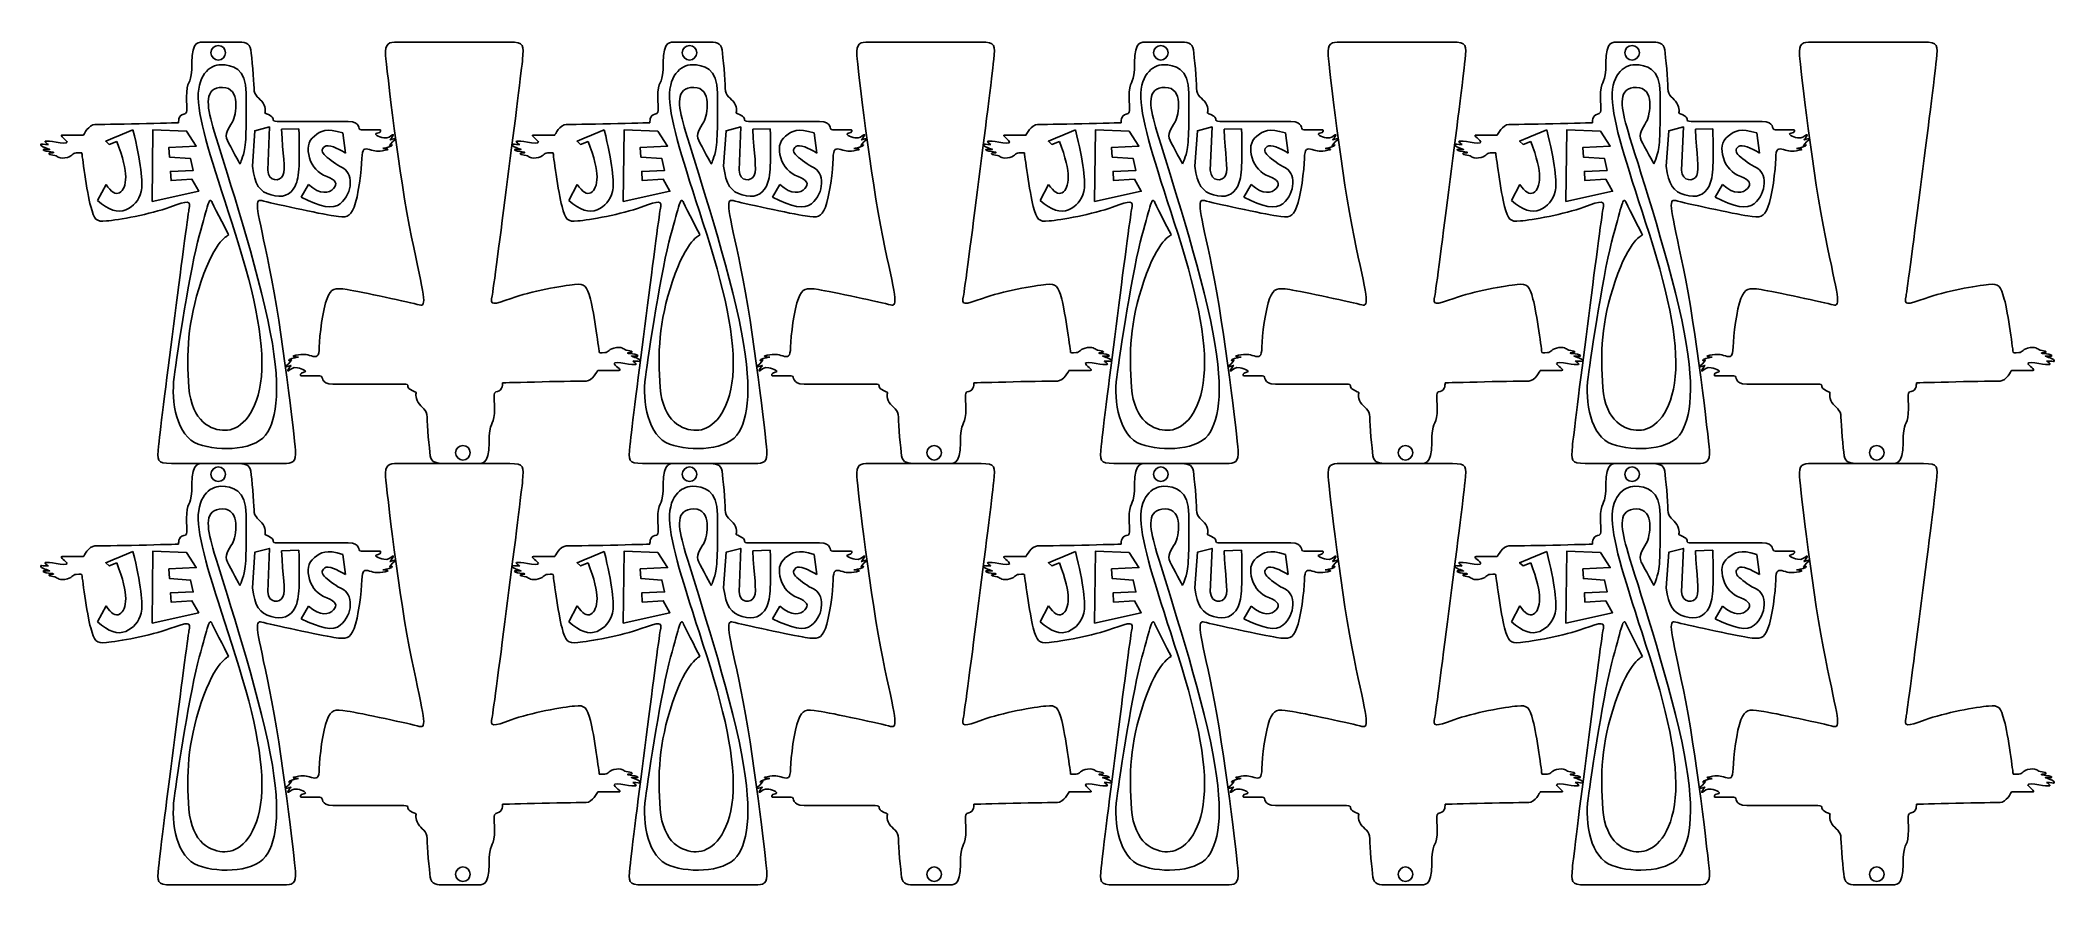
# Model space of a CAD drawing. Extents: x -1 to 3385, y 281 to 1704.
import ezdxf

# ---------------------------------------------------------------- set-up
doc = ezdxf.new("R2010")
doc.units = 0
doc.layers.add('H0108_Printing_Least_8', color=7, linetype='CONTINUOUS')

msp = doc.modelspace()

# ---------------------------------------------------------------- linework, layer by layer
at = {"layer": 'H0108_Printing_Least_8', "color": 1}
for points in [[(329.476492, 1700.610557), (275.836493, 1700.610557)], [(788.42318, 1700.664757), (599.629185, 1700.664757)], [(1121.685972, 1700.610557), (1068.045973, 1700.610557)], [(1580.63276, 1700.664757), (1391.838765, 1700.664757)], [(1913.921952, 1700.610557), (1860.281953, 1700.610557)], [(2372.868741, 1700.664757), (2184.074745, 1700.664757)], [(2706.131332, 1700.610557), (2652.492334, 1700.610557)], [(3165.078121, 1700.664757), (2976.284126, 1700.664757)], [(355.810491, 1491.949563), (359.871491, 1551.567561), (384.54649, 1557.882561), (381.61749, 1485.208563)], [(516.862487, 1567.274561), (397.47649, 1567.274561)], [(1148.019971, 1491.949563), (1152.080971, 1551.567561), (1176.755971, 1557.882561), (1173.826971, 1485.208563)], [(1309.072967, 1567.274561), (1189.68597, 1567.274561)], [(1940.255951, 1491.949563), (1944.316951, 1551.567561), (1968.991951, 1557.882561), (1966.062951, 1485.208563)], [(2101.307947, 1567.274561), (1981.92195, 1567.274561)], [(2732.465332, 1491.949563), (2736.526332, 1551.567561), (2761.201331, 1557.882561), (2758.272331, 1485.208563)], [(2893.517328, 1567.274561), (2774.131331, 1567.274561)], [(71.837498, 1544.323561), (36.359499, 1544.323561)], [(127.997497, 1533.707562), (115.213497, 1528.593562), (109.364497, 1533.792562), (125.322497, 1540.614561)], [(125.313497, 1540.637561), (126.728497, 1541.215561), (126.728497, 1541.215561), (155.157496, 1552.841561)], [(404.81549, 1554.063561), (434.191489, 1554.919561)], [(507.852487, 1547.843561), (512.503487, 1513.887562)], [(570.924486, 1553.194561), (538.825487, 1553.194561)], [(864.046978, 1544.323561), (828.568979, 1544.323561)], [(920.206977, 1533.707562), (907.422977, 1528.593562), (901.573977, 1533.792562), (917.531977, 1540.614561)], [(917.522977, 1540.637561), (918.937977, 1541.215561), (918.937977, 1541.215561), (947.366976, 1552.841561)], [(1197.02497, 1554.063561), (1226.400969, 1554.919561)], [(1300.061967, 1547.843561), (1304.712967, 1513.887562)], [(1363.133966, 1553.194561), (1331.034967, 1553.194561)], [(1656.282959, 1544.323561), (1620.804959, 1544.323561)], [(1712.442957, 1533.707562), (1699.658958, 1528.593562), (1693.809958, 1533.792562), (1709.767957, 1540.614561)], [(1709.758957, 1540.637561), (1711.173957, 1541.215561), (1711.173957, 1541.215561), (1739.602957, 1552.841561)], [(1989.26095, 1554.063561), (2018.63695, 1554.919561)], [(2092.297948, 1547.843561), (2096.948948, 1513.887562)], [(2155.369946, 1553.194561), (2123.270947, 1553.194561)], [(2448.492339, 1544.323561), (2413.01434, 1544.323561)], [(2504.652337, 1533.707562), (2491.868338, 1528.593562), (2486.019338, 1533.792562), (2501.977337, 1540.614561)], [(2501.968337, 1540.637561), (2503.383337, 1541.215561), (2531.812337, 1552.841561)], [(2781.47033, 1554.063561), (2810.84633, 1554.919561)], [(2884.507328, 1547.843561), (2889.158328, 1513.887562)], [(2947.579326, 1553.194561), (2915.480327, 1553.194561)], [(95.478498, 1434.417564), (109.842497, 1461.241563)], [(438.078489, 1439.791564), (450.130489, 1461.112563)], [(887.687978, 1434.417564), (902.051977, 1461.241563)], [(1230.287969, 1439.791564), (1242.339969, 1461.112563)], [(1679.923958, 1434.417564), (1694.287958, 1461.241563)], [(2022.523949, 1439.791564), (2034.575949, 1461.112563)], [(2472.133338, 1434.417564), (2486.497338, 1461.241563)], [(2814.73333, 1439.791564), (2826.785329, 1461.112563)], [(437.162189, 1139.723772), (469.261188, 1139.723772)], [(491.223188, 1125.643772), (610.610185, 1125.643772)], [(936.249177, 1148.594771), (971.727176, 1148.594771)], [(1229.370769, 1139.723772), (1261.470768, 1139.723772)], [(1283.432768, 1125.643772), (1402.819765, 1125.643772)], [(1728.458757, 1148.594771), (1763.936756, 1148.594771)], [(2021.606749, 1139.723772), (2053.706749, 1139.723772)], [(2075.668748, 1125.643772), (2195.055745, 1125.643772)], [(2520.694737, 1148.594771), (2556.172736, 1148.594771)], [(2813.81613, 1139.723772), (2845.916129, 1139.723772)], [(2867.878128, 1125.643772), (2987.265125, 1125.643772)], [(3312.904117, 1148.594771), (3348.382116, 1148.594771)], [(219.662495, 992.253575), (408.45749, 992.253575)], [(329.476492, 992.199175), (275.836493, 992.199175)], [(788.42318, 992.253275), (599.629185, 992.253275)], [(678.610183, 992.307775), (732.249182, 992.307775)], [(1011.872975, 992.253575), (1200.66697, 992.253575)], [(1121.685972, 992.199175), (1068.045973, 992.199175)], [(1580.63276, 992.253275), (1391.838765, 992.253275)], [(1470.819763, 992.307775), (1524.458762, 992.307775)], [(1804.108955, 992.253575), (1992.90295, 992.253575)], [(1913.921952, 992.199175), (1860.281953, 992.199175)], [(2372.868741, 992.253275), (2184.074745, 992.253275)], [(2263.055743, 992.307775), (2316.694742, 992.307775)], [(2596.318335, 992.253575), (2785.11233, 992.253575)], [(2706.131332, 992.199175), (2652.492334, 992.199175)], [(3165.078121, 992.253275), (2976.284126, 992.253275)], [(3055.265124, 992.307775), (3108.905122, 992.307775)], [(355.810491, 783.53818), (359.871491, 843.156179), (384.54649, 849.471179), (381.61749, 776.797181)], [(516.862487, 858.863179), (397.47649, 858.863179)], [(1148.019971, 783.53818), (1152.080971, 843.156179), (1176.755971, 849.471179), (1173.826971, 776.797181)], [(1309.072967, 858.863179), (1189.68597, 858.863179)], [(1940.255951, 783.53818), (1944.316951, 843.156179), (1968.991951, 849.471179), (1966.062951, 776.797181)], [(2101.307947, 858.863179), (1981.92195, 858.863179)], [(2732.465332, 783.53818), (2736.526332, 843.156179), (2761.201331, 849.471179), (2758.272331, 776.797181)], [(2893.517328, 858.863179), (2774.131331, 858.863179)], [(71.837498, 835.913179), (36.359499, 835.913179)], [(127.997497, 825.296179), (115.213497, 820.182179), (109.364497, 825.381179), (125.322497, 832.203179)], [(125.313497, 832.226179), (126.728497, 832.804179), (126.728497, 832.804179), (155.157496, 844.430179)], [(404.81549, 845.652179), (434.191489, 846.508179)], [(507.852487, 839.432179), (512.503487, 805.47618)], [(570.924486, 844.783179), (538.825487, 844.783179)], [(864.046978, 835.913179), (828.568979, 835.913179)], [(920.206977, 825.296179), (907.422977, 820.182179), (901.573977, 825.381179), (917.531977, 832.203179)], [(917.522977, 832.226179), (918.937977, 832.804179), (918.937977, 832.804179), (947.366976, 844.430179)], [(1197.02497, 845.652179), (1226.400969, 846.508179)], [(1300.061967, 839.432179), (1304.712967, 805.47618)], [(1363.133966, 844.783179), (1331.034967, 844.783179)], [(1656.282959, 835.913179), (1620.804959, 835.913179)], [(1712.442957, 825.296179), (1699.658958, 820.182179), (1693.809958, 825.381179), (1709.767957, 832.203179)], [(1709.758957, 832.226179), (1711.173957, 832.804179), (1711.173957, 832.804179), (1739.602957, 844.430179)], [(1989.26095, 845.652179), (2018.63695, 846.508179)], [(2092.297948, 839.432179), (2096.948948, 805.47618)], [(2155.369946, 844.783179), (2123.270947, 844.783179)], [(2448.492339, 835.913179), (2413.01434, 835.913179)], [(2504.652337, 825.296179), (2491.868338, 820.182179), (2486.019338, 825.381179), (2501.977337, 832.203179)], [(2501.968337, 832.226179), (2503.383337, 832.804179), (2531.812337, 844.430179)], [(2781.47033, 845.652179), (2810.84633, 846.508179)], [(2884.507328, 839.432179), (2889.158328, 805.47618)], [(2947.579326, 844.783179), (2915.480327, 844.783179)], [(95.478498, 726.006182), (109.842497, 752.830181)], [(438.078489, 731.380182), (450.130489, 752.701181)], [(887.687978, 726.006182), (902.051977, 752.830181)], [(1230.287969, 731.380182), (1242.339969, 752.701181)], [(1679.923958, 726.006182), (1694.287958, 752.830181)], [(2022.523949, 731.380182), (2034.575949, 752.701181)], [(2472.133338, 726.006182), (2486.497338, 752.830181)], [(2814.73333, 731.380182), (2826.785329, 752.701181)], [(437.162189, 431.312289), (469.261188, 431.312289)], [(491.223188, 417.23329), (610.610185, 417.23329)], [(936.249177, 440.183289), (971.727176, 440.183289)], [(1229.370769, 431.312289), (1261.470768, 431.312289)], [(1283.432768, 417.23329), (1402.819765, 417.23329)], [(1728.458757, 440.183289), (1763.936756, 440.183289)], [(2021.606749, 431.312289), (2053.706749, 431.312289)], [(2075.668748, 417.23329), (2195.055745, 417.23329)], [(2520.694737, 440.183289), (2556.172736, 440.183289)], [(2813.81613, 431.312289), (2845.916129, 431.312289)], [(2867.878128, 417.23329), (2987.265125, 417.23329)], [(3312.904117, 440.183289), (3348.382116, 440.183289)], [(219.662495, 283.842193), (408.45749, 283.842193)], [(678.610183, 283.896293), (732.249182, 283.896293)], [(1011.872975, 283.842193), (1200.66697, 283.842193)], [(1470.819763, 283.896293), (1524.458762, 283.896293)], [(1804.108955, 283.842193), (1992.90295, 283.842193)], [(2263.055743, 283.896293), (2316.694742, 283.896293)], [(2596.318335, 283.842193), (2785.11233, 283.842193)], [(3055.265124, 283.896293), (3108.905122, 283.896293)]]:
    msp.add_lwpolyline(points, dxfattribs=at)
for points in [[(298.428493, 1694.842558)], [(1090.637973, 1694.842558)], [(1882.873953, 1694.842558)], [(2675.083333, 1694.842558)], [(187.168495, 1432.525564), (188.681495, 1553.330561), (245.143494, 1550.926561), (261.627493, 1525.654562), (215.617495, 1523.558562), (216.635495, 1507.261562), (252.051494, 1504.829562), (256.454494, 1484.819563), (218.138495, 1483.203563), (219.108495, 1467.682563), (254.152494, 1469.872563), (265.557493, 1449.740564)], [(587.045485, 1535.896562)], [(979.377976, 1432.525564), (980.890975, 1553.330561), (1037.352974, 1550.926561), (1053.836974, 1525.654562), (1007.826975, 1523.558562), (1008.845975, 1507.261562), (1044.260974, 1504.829562), (1048.663974, 1484.819563), (1010.347975, 1483.203563), (1011.317975, 1467.682563), (1046.361974, 1469.872563), (1057.766974, 1449.740564)], [(1379.254966, 1535.896562)], [(1771.613956, 1432.525564), (1773.126956, 1553.330561), (1829.588954, 1550.926561), (1846.072954, 1525.654562), (1800.062955, 1523.558562), (1801.080955, 1507.261562), (1836.496954, 1504.829562), (1840.899954, 1484.819563), (1802.583955, 1483.203563), (1803.553955, 1467.682563), (1838.597954, 1469.872563), (1850.002954, 1449.740564)], [(2171.490946, 1535.896562)], [(2563.823336, 1432.525564), (2565.336336, 1553.330561), (2621.798334, 1550.926561), (2638.282334, 1525.654562), (2592.272335, 1523.558562), (2593.291335, 1507.261562), (2628.706334, 1504.829562), (2633.109334, 1484.819563), (2594.794335, 1483.203563), (2595.763335, 1467.682563), (2630.807334, 1469.872563), (2642.212334, 1449.740564)], [(2963.700326, 1535.896562)], [(427.770489, 1458.558564)], [(1219.98097, 1458.558564)], [(2012.21595, 1458.558564)], [(2804.42633, 1458.558564)], [(168.874496, 1449.273564)], [(503.347487, 1428.728564)], [(961.083976, 1449.273564)], [(1295.556968, 1428.728564)], [(1753.319956, 1449.273564)], [(2087.792948, 1428.728564)], [(2545.529336, 1449.273564)], [(2880.002328, 1428.728564)], [(376.780491, 1255.827569)], [(1168.989971, 1255.827569)], [(1961.225951, 1255.827569)], [(2753.435331, 1255.827569)], [(421.040189, 1157.021771)], [(1213.24977, 1157.021771)], [(2005.48575, 1157.021771)], [(2797.69613, 1157.021771)], [(298.428493, 986.431175)], [(709.658182, 998.075775)], [(1090.637973, 986.431175)], [(1501.867762, 998.075775)], [(1882.873953, 986.431175)], [(2294.103743, 998.075775)], [(2675.083333, 986.431175)], [(3086.313123, 998.075775)], [(187.168495, 724.114182), (188.681495, 844.919179), (245.143494, 842.515179), (261.627493, 817.24318), (215.617495, 815.14718), (216.635495, 798.85018), (252.051494, 796.41818), (256.454494, 776.408181), (218.138495, 774.792181), (219.108495, 759.271181), (254.152494, 761.461181), (265.557493, 741.329181)], [(587.045485, 827.485179)], [(979.377976, 724.114182), (980.890975, 844.919179), (1037.352974, 842.515179), (1053.836974, 817.24318), (1007.826975, 815.14718), (1008.845975, 798.85018), (1044.260974, 796.41818), (1048.663974, 776.408181), (1010.347975, 774.792181), (1011.317975, 759.271181), (1046.361974, 761.461181), (1057.766974, 741.329181)], [(1379.254966, 827.485179)], [(1771.613956, 724.114182), (1773.126956, 844.919179), (1829.588954, 842.515179), (1846.072954, 817.24318), (1800.062955, 815.14718), (1801.080955, 798.85018), (1836.496954, 796.41818), (1840.899954, 776.408181), (1802.583955, 774.792181), (1803.553955, 759.271181), (1838.597954, 761.461181), (1850.002954, 741.329181)], [(2171.490946, 827.485179)], [(2563.823336, 724.114182), (2565.336336, 844.919179), (2621.798334, 842.515179), (2638.282334, 817.24318), (2592.272335, 815.14718), (2593.291335, 798.85018), (2628.706334, 796.41818), (2633.109334, 776.408181), (2594.794335, 774.792181), (2595.763335, 759.271181), (2630.807334, 761.461181), (2642.212334, 741.329181)], [(2963.700326, 827.485179)], [(427.770489, 750.147181)], [(1219.98097, 750.147181)], [(2012.21595, 750.147181)], [(2804.42633, 750.147181)], [(168.874496, 740.862181)], [(503.347487, 720.317182)], [(961.083976, 740.862181)], [(1295.556968, 720.317182)], [(1753.319956, 740.862181)], [(2087.792948, 720.317182)], [(2545.529336, 740.862181)], [(2880.002328, 720.317182)], [(376.780491, 547.417186)], [(1168.989971, 547.417186)], [(1961.225951, 547.417186)], [(2753.435331, 547.417186)], [(421.040189, 448.610289)], [(1213.24977, 448.610289)], [(2005.48575, 448.610289)], [(2797.69613, 448.610289)], [(709.658182, 289.664293)], [(1501.867762, 289.664293)], [(2294.103743, 289.664293)], [(3086.313123, 289.664293)]]:
    msp.add_lwpolyline(points, close=True, dxfattribs=at)
for points in [[(275.836493, 1700.610557), (266.122493, 1700.610557), (254.296494, 1703.567557), (254.296494, 1665.973558)], [(286.208493, 1682.622558), (286.208493, 1689.371558), (291.679493, 1694.842558), (298.428493, 1694.842558)], [(298.428493, 1694.842558), (305.177492, 1694.842558), (310.647492, 1689.371558), (310.647492, 1682.622558)], [(353.128491, 1687.515558), (351.439491, 1699.765558), (341.724491, 1700.610557), (329.476492, 1700.610557)], [(599.629185, 1700.664757), (585.691185, 1700.664757), (578.089186, 1698.975758), (579.778186, 1678.277758)], [(809.96318, 1671.519758), (812.07518, 1695.173758), (813.34318, 1700.664757), (788.42318, 1700.664757)], [(1068.045973, 1700.610557), (1058.331974, 1700.610557), (1046.505974, 1703.567557), (1046.505974, 1665.973558)], [(1078.417973, 1682.622558), (1078.417973, 1689.371558), (1083.888973, 1694.842558), (1090.637973, 1694.842558)], [(1090.637973, 1694.842558), (1097.386973, 1694.842558), (1102.857972, 1689.371558), (1102.857972, 1682.622558)], [(1145.337971, 1687.515558), (1143.648971, 1699.765558), (1133.933972, 1700.610557), (1121.685972, 1700.610557)], [(1391.838765, 1700.664757), (1377.900766, 1700.664757), (1370.298766, 1698.975758), (1371.987766, 1678.277758)], [(1602.17276, 1671.519758), (1604.28476, 1695.173758), (1605.55176, 1700.664757), (1580.63276, 1700.664757)], [(1860.281953, 1700.610557), (1850.567954, 1700.610557), (1838.741954, 1703.567557), (1838.741954, 1665.973558)], [(1870.653953, 1682.622558), (1870.653953, 1689.371558), (1876.124953, 1694.842558), (1882.873953, 1694.842558)], [(1882.873953, 1694.842558), (1889.621953, 1694.842558), (1895.092953, 1689.371558), (1895.092953, 1682.622558)], [(1937.573952, 1687.515558), (1935.884952, 1699.765558), (1926.169952, 1700.610557), (1913.921952, 1700.610557)], [(2184.074745, 1700.664757), (2170.136746, 1700.664757), (2162.533746, 1698.975758), (2164.223746, 1678.277758)], [(2394.40874, 1671.519758), (2396.52074, 1695.173758), (2397.78774, 1700.664757), (2372.868741, 1700.664757)], [(2652.492334, 1700.610557), (2642.777334, 1700.610557), (2630.951334, 1703.567557), (2630.951334, 1665.973558)], [(2662.863333, 1682.622558), (2662.863333, 1689.371558), (2668.334333, 1694.842558), (2675.083333, 1694.842558)], [(2675.083333, 1694.842558), (2681.832333, 1694.842558), (2687.303333, 1689.371558), (2687.303333, 1682.622558)], [(2729.783332, 1687.515558), (2728.094332, 1699.765558), (2718.379332, 1700.610557), (2706.131332, 1700.610557)], [(2976.284126, 1700.664757), (2962.346126, 1700.664757), (2954.744126, 1698.975758), (2956.433126, 1678.277758)], [(3186.61812, 1671.519758), (3188.73012, 1695.173758), (3189.99812, 1700.664757), (3165.078121, 1700.664757)], [(254.296494, 1665.973558), (254.296494, 1628.380559), (247.116494, 1638.940559), (245.426494, 1616.55356)], [(265.277493, 1598.81256), (261.054493, 1644.431559), (284.360493, 1662.379558), (302.944492, 1662.379558)], [(298.428493, 1670.401558), (291.679493, 1670.401558), (286.208493, 1675.873558), (286.208493, 1682.622558)], [(310.647492, 1682.622558), (310.647492, 1675.873558), (305.177492, 1670.401558), (298.428493, 1670.401558)], [(302.944492, 1662.379558), (321.528492, 1662.379558), (345.525491, 1656.681559), (345.525491, 1614.44156)], [(358.619491, 1622.889559), (358.619491, 1636.406559), (354.817491, 1675.266558), (353.128491, 1687.515558)], [(579.778186, 1678.277758), (581.467185, 1657.580759), (602.585185, 1472.993763), (623.281184, 1372.886766)], [(758.858181, 1274.045768), (762.237181, 1290.096768), (807.85218, 1647.865759), (809.96318, 1671.519758)], [(1046.505974, 1665.973558), (1046.505974, 1628.380559), (1039.325974, 1638.940559), (1037.635974, 1616.55356)], [(1057.486974, 1598.81256), (1053.263974, 1644.431559), (1076.569973, 1662.379558), (1095.153973, 1662.379558)], [(1090.637973, 1670.401558), (1083.888973, 1670.401558), (1078.417973, 1675.873558), (1078.417973, 1682.622558)], [(1102.857972, 1682.622558), (1102.857972, 1675.873558), (1097.386973, 1670.401558), (1090.637973, 1670.401558)], [(1095.153973, 1662.379558), (1113.737972, 1662.379558), (1137.734972, 1656.681559), (1137.734972, 1614.44156)], [(1150.828971, 1622.889559), (1150.828971, 1636.406559), (1147.026971, 1675.266558), (1145.337971, 1687.515558)], [(1371.987766, 1678.277758), (1373.676766, 1657.580759), (1394.794765, 1472.993763), (1415.490765, 1372.886766)], [(1551.067761, 1274.045768), (1554.446761, 1290.096768), (1600.06176, 1647.865759), (1602.17276, 1671.519758)], [(1838.741954, 1665.973558), (1838.741954, 1628.380559), (1831.561954, 1638.940559), (1829.871954, 1616.55356)], [(1849.722954, 1598.81256), (1845.499954, 1644.431559), (1868.805953, 1662.379558), (1887.389953, 1662.379558)], [(1882.873953, 1670.401558), (1876.124953, 1670.401558), (1870.653953, 1675.873558), (1870.653953, 1682.622558)], [(1895.092953, 1682.622558), (1895.092953, 1675.873558), (1889.621953, 1670.401558), (1882.873953, 1670.401558)], [(1887.389953, 1662.379558), (1905.973952, 1662.379558), (1929.970952, 1656.681559), (1929.970952, 1614.44156)], [(1943.064951, 1622.889559), (1943.064951, 1636.406559), (1939.262952, 1675.266558), (1937.573952, 1687.515558)], [(2164.223746, 1678.277758), (2165.912746, 1657.580759), (2187.030745, 1472.993763), (2207.726745, 1372.886766)], [(2343.303741, 1274.045768), (2346.682741, 1290.096768), (2392.29774, 1647.865759), (2394.40874, 1671.519758)], [(2630.951334, 1665.973558), (2630.951334, 1628.380559), (2623.771334, 1638.940559), (2622.082334, 1616.55356)], [(2641.932334, 1598.81256), (2637.709334, 1644.431559), (2661.015333, 1662.379558), (2679.599333, 1662.379558)], [(2675.083333, 1670.401558), (2668.334333, 1670.401558), (2662.863333, 1675.873558), (2662.863333, 1682.622558)], [(2687.303333, 1682.622558), (2687.303333, 1675.873558), (2681.832333, 1670.401558), (2675.083333, 1670.401558)], [(2679.599333, 1662.379558), (2698.183333, 1662.379558), (2722.180332, 1656.681559), (2722.180332, 1614.44156)], [(2735.274332, 1622.889559), (2735.274332, 1636.406559), (2731.472332, 1675.266558), (2729.783332, 1687.515558)], [(2956.433126, 1678.277758), (2958.122126, 1657.580759), (2979.240126, 1472.993763), (2999.936125, 1372.886766)], [(3135.513122, 1274.045768), (3138.892122, 1290.096768), (3184.50712, 1647.865759), (3186.61812, 1671.519758)], [(245.426494, 1616.55356), (243.737494, 1594.16656), (250.072494, 1580.65056), (240.358494, 1579.382561)], [(327.364492, 1377.477566), (293.153493, 1484.343563), (269.501493, 1553.194561), (265.277493, 1598.81256)], [(305.624492, 1624.326559), (274.369493, 1624.326559), (279.215493, 1594.58956), (289.352493, 1558.263561)], [(322.296492, 1566.288561), (328.631492, 1577.693561), (336.878492, 1624.326559), (305.624492, 1624.326559)], [(345.525491, 1614.44156), (345.525491, 1572.202561), (345.948491, 1531.229562), (342.147491, 1516.868562)], [(373.824491, 1597.96856), (368.333491, 1606.83856), (358.619491, 1609.37256), (358.619491, 1622.889559)], [(376.780491, 1581.07256), (376.780491, 1581.07256), (379.314491, 1589.09756), (373.824491, 1597.96856)], [(1037.635974, 1616.55356), (1035.946974, 1594.16656), (1042.281974, 1580.65056), (1032.567974, 1579.382561)], [(1119.573972, 1377.477566), (1085.362973, 1484.343563), (1061.710973, 1553.194561), (1057.486974, 1598.81256)], [(1097.833973, 1624.326559), (1066.578973, 1624.326559), (1071.424973, 1594.58956), (1081.561973, 1558.263561)], [(1114.505972, 1566.288561), (1120.840972, 1577.693561), (1129.087972, 1624.326559), (1097.833973, 1624.326559)], [(1137.734972, 1614.44156), (1137.734972, 1572.202561), (1138.157972, 1531.229562), (1134.356972, 1516.868562)], [(1166.033971, 1597.96856), (1160.542971, 1606.83856), (1150.828971, 1609.37256), (1150.828971, 1622.889559)], [(1168.989971, 1581.07256), (1168.989971, 1581.07256), (1171.523971, 1589.09756), (1166.033971, 1597.96856)], [(1829.871954, 1616.55356), (1828.182954, 1594.16656), (1834.517954, 1580.65056), (1824.803954, 1579.382561)], [(1911.809952, 1377.477566), (1877.598953, 1484.343563), (1853.946954, 1553.194561), (1849.722954, 1598.81256)], [(1890.069953, 1624.326559), (1858.814954, 1624.326559), (1863.660953, 1594.58956), (1873.797953, 1558.263561)], [(1906.741952, 1566.288561), (1913.076952, 1577.693561), (1921.323952, 1624.326559), (1890.069953, 1624.326559)], [(1929.970952, 1614.44156), (1929.970952, 1572.202561), (1930.393952, 1531.229562), (1926.592952, 1516.868562)], [(1958.269951, 1597.96856), (1952.778951, 1606.83856), (1943.064951, 1609.37256), (1943.064951, 1622.889559)], [(1961.225951, 1581.07256), (1961.225951, 1581.07256), (1963.759951, 1589.09756), (1958.269951, 1597.96856)], [(2622.082334, 1616.55356), (2620.392334, 1594.16656), (2626.727334, 1580.65056), (2617.013335, 1579.382561)], [(2704.019332, 1377.477566), (2669.808333, 1484.343563), (2646.156334, 1553.194561), (2641.932334, 1598.81256)], [(2682.279333, 1624.326559), (2651.024334, 1624.326559), (2655.870334, 1594.58956), (2666.007333, 1558.263561)], [(2698.951333, 1566.288561), (2705.286332, 1577.693561), (2713.533332, 1624.326559), (2682.279333, 1624.326559)], [(2722.180332, 1614.44156), (2722.180332, 1572.202561), (2722.603332, 1531.229562), (2718.802332, 1516.868562)], [(2750.479331, 1597.96856), (2744.988331, 1606.83856), (2735.274332, 1609.37256), (2735.274332, 1622.889559)], [(2753.435331, 1581.07256), (2753.435331, 1581.07256), (2755.969331, 1589.09756), (2750.479331, 1597.96856)], [(91.265498, 1562.064561), (81.129498, 1562.486561), (71.837498, 1544.323561), (71.837498, 1544.323561)], [(231.911494, 1565.021561), (231.911494, 1565.021561), (101.402497, 1561.642561), (91.265498, 1562.064561)], [(240.358494, 1579.382561), (230.644494, 1578.115561), (231.911494, 1565.021561), (231.911494, 1565.021561)], [(289.352493, 1558.263561), (299.488493, 1521.936562), (348.060491, 1377.900566), (376.780491, 1255.827569)], [(313.849492, 1535.031562), (308.358492, 1546.013561), (315.960492, 1554.883561), (322.296492, 1566.288561)], [(387.33949, 1576.003561), (380.15949, 1580.22756), (376.780491, 1581.07256), (376.780491, 1581.07256)], [(397.47649, 1567.274561), (386.21349, 1567.274561), (394.51949, 1571.779561), (387.33949, 1576.003561)], [(538.825487, 1553.194561), (531.504487, 1553.194561), (539.388487, 1567.274561), (516.862487, 1567.274561)], [(883.475978, 1562.064561), (873.338978, 1562.486561), (864.046978, 1544.323561), (864.046978, 1544.323561)], [(1024.120974, 1565.021561), (1024.120974, 1565.021561), (893.611978, 1561.642561), (883.475978, 1562.064561)], [(1032.567974, 1579.382561), (1022.853974, 1578.115561), (1024.120974, 1565.021561), (1024.120974, 1565.021561)], [(1081.561973, 1558.263561), (1091.697973, 1521.936562), (1140.269971, 1377.900566), (1168.989971, 1255.827569)], [(1106.058972, 1535.031562), (1100.567972, 1546.013561), (1108.169972, 1554.883561), (1114.505972, 1566.288561)], [(1179.548971, 1576.003561), (1172.368971, 1580.22756), (1168.989971, 1581.07256), (1168.989971, 1581.07256)], [(1189.68597, 1567.274561), (1178.422971, 1567.274561), (1186.72897, 1571.779561), (1179.548971, 1576.003561)], [(1331.034967, 1553.194561), (1323.713967, 1553.194561), (1331.597967, 1567.274561), (1309.072967, 1567.274561)], [(1675.710958, 1562.064561), (1665.574958, 1562.486561), (1656.282959, 1544.323561), (1656.282959, 1544.323561)], [(1816.356955, 1565.021561), (1816.356955, 1565.021561), (1685.847958, 1561.642561), (1675.710958, 1562.064561)], [(1824.803954, 1579.382561), (1815.089955, 1578.115561), (1816.356955, 1565.021561), (1816.356955, 1565.021561)], [(1873.797953, 1558.263561), (1883.933953, 1521.936562), (1932.505952, 1377.900566), (1961.225951, 1255.827569)], [(1898.294953, 1535.031562), (1892.803953, 1546.013561), (1900.405952, 1554.883561), (1906.741952, 1566.288561)], [(1971.784951, 1576.003561), (1964.604951, 1580.22756), (1961.225951, 1581.07256), (1961.225951, 1581.07256)], [(1981.92195, 1567.274561), (1970.658951, 1567.274561), (1978.964951, 1571.779561), (1971.784951, 1576.003561)], [(2123.270947, 1553.194561), (2115.949947, 1553.194561), (2123.833947, 1567.274561), (2101.307947, 1567.274561)], [(2467.920338, 1562.064561), (2457.784339, 1562.486561), (2448.492339, 1544.323561), (2448.492339, 1544.323561)], [(2608.566335, 1565.021561), (2608.566335, 1565.021561), (2478.057338, 1561.642561), (2467.920338, 1562.064561)], [(2617.013335, 1579.382561), (2607.299335, 1578.115561), (2608.566335, 1565.021561), (2608.566335, 1565.021561)], [(2666.007333, 1558.263561), (2676.143333, 1521.936562), (2724.715332, 1377.900566), (2753.435331, 1255.827569)], [(2690.504333, 1535.031562), (2685.013333, 1546.013561), (2692.616333, 1554.883561), (2698.951333, 1566.288561)], [(2763.994331, 1576.003561), (2756.814331, 1580.22756), (2753.435331, 1581.07256), (2753.435331, 1581.07256)], [(2774.131331, 1567.274561), (2762.868331, 1567.274561), (2771.174331, 1571.779561), (2763.994331, 1576.003561)], [(2915.480327, 1553.194561), (2908.159327, 1553.194561), (2916.044327, 1567.274561), (2893.517328, 1567.274561)], [(1.3035, 1529.258562), (-0.6675, 1529.821562), (-0.3865, 1526.160562), (3.8375, 1524.471562)], [(12.9475, 1528.359562), (12.9475, 1528.359562), (3.2745, 1528.695562), (1.3035, 1529.258562)], [(3.8375, 1524.471562), (8.0615, 1522.781562), (11.1585, 1521.655562), (14.5375, 1520.529562)], [(7.7795, 1534.045562), (4.6825, 1533.482562), (12.9475, 1528.359562), (12.9475, 1528.359562)], [(26.222499, 1532.496562), (16.9305, 1534.186562), (10.8765, 1534.608562), (7.7795, 1534.045562)], [(44.384499, 1532.496562), (44.384499, 1529.962562), (35.514499, 1530.807562), (26.222499, 1532.496562)], [(36.359499, 1544.323561), (29.601499, 1544.323561), (44.384499, 1535.031562), (44.384499, 1532.496562)], [(125.322497, 1540.614561), (125.319497, 1540.622561), (125.316497, 1540.629561), (125.313497, 1540.637561)], [(142.942496, 1473.807563), (143.264496, 1486.663563), (138.280497, 1506.634562), (127.997497, 1533.707562)], [(155.157496, 1552.841561), (168.240496, 1498.589563), (172.813496, 1464.066563), (168.874496, 1449.273564)], [(334.967492, 1495.748563), (334.967492, 1495.748563), (319.339492, 1524.049562), (313.849492, 1535.031562)], [(407.19849, 1476.572563), (411.95249, 1487.525563), (406.77449, 1512.001562), (404.81549, 1554.063561)], [(434.191489, 1554.919561), (434.943489, 1501.272562), (435.616489, 1474.147563), (427.770489, 1458.558564)], [(451.857489, 1505.849562), (447.437489, 1520.964562), (448.420489, 1533.386562), (459.985489, 1542.493561)], [(459.985489, 1542.493561), (471.551488, 1551.599561), (479.544488, 1556.515561), (507.852487, 1547.843561)], [(477.404488, 1525.034562), (471.356488, 1520.583562), (471.758488, 1515.322562), (478.612488, 1509.249562)], [(512.503487, 1513.887562), (498.536488, 1522.651562), (483.449488, 1529.484562), (477.404488, 1525.034562)], [(576.556486, 1539.677562), (567.827486, 1541.367561), (558.254486, 1546.436561), (565.856486, 1547.280561)], [(565.856486, 1547.280561), (573.459486, 1548.125561), (570.924486, 1553.194561), (570.924486, 1553.194561)], [(574.866486, 1521.936562), (574.866486, 1521.936562), (586.275485, 1523.459562), (589.706485, 1525.987562)], [(591.479485, 1544.746561), (586.974485, 1542.775561), (585.285485, 1537.988562), (576.556486, 1539.677562)], [(586.129485, 1526.160562), (586.129485, 1526.160562), (589.763485, 1532.033562), (595.394485, 1536.539562)], [(589.706485, 1525.987562), (594.108485, 1529.231562), (586.129485, 1526.160562), (586.129485, 1526.160562)], [(587.045485, 1535.896562), (587.045485, 1535.896562), (595.984485, 1546.717561), (591.479485, 1544.746561)], [(595.394485, 1536.539562), (601.026485, 1541.044561), (587.045485, 1535.896562), (587.045485, 1535.896562)], [(793.51298, 1529.258562), (791.54198, 1529.821562), (791.82298, 1526.160562), (796.04698, 1524.471562)], [(805.15698, 1528.359562), (805.15698, 1528.359562), (795.48398, 1528.695562), (793.51298, 1529.258562)], [(796.04698, 1524.471562), (800.27098, 1522.781562), (803.36798, 1521.655562), (806.74698, 1520.529562)], [(799.98898, 1534.045562), (796.89198, 1533.482562), (805.15698, 1528.359562), (805.15698, 1528.359562)], [(818.43198, 1532.496562), (809.13998, 1534.186562), (803.08598, 1534.608562), (799.98898, 1534.045562)], [(836.593979, 1532.496562), (836.593979, 1529.962562), (827.723979, 1530.807562), (818.43198, 1532.496562)], [(828.568979, 1544.323561), (821.810979, 1544.323561), (836.593979, 1535.031562), (836.593979, 1532.496562)], [(917.531977, 1540.614561), (917.528977, 1540.622561), (917.525977, 1540.629561), (917.522977, 1540.637561)], [(935.151977, 1473.807563), (935.473977, 1486.663563), (930.489977, 1506.634562), (920.206977, 1533.707562)], [(947.366976, 1552.841561), (960.449976, 1498.589563), (965.022976, 1464.066563), (961.083976, 1449.273564)], [(1127.176972, 1495.748563), (1127.176972, 1495.748563), (1111.548972, 1524.049562), (1106.058972, 1535.031562)], [(1199.40797, 1476.572563), (1204.16197, 1487.525563), (1198.98397, 1512.001562), (1197.02497, 1554.063561)], [(1226.400969, 1554.919561), (1227.152969, 1501.272562), (1227.825969, 1474.147563), (1219.98097, 1458.558564)], [(1244.066969, 1505.849562), (1239.646969, 1520.964562), (1240.629969, 1533.386562), (1252.194969, 1542.493561)], [(1252.194969, 1542.493561), (1263.760968, 1551.599561), (1271.753968, 1556.515561), (1300.061967, 1547.843561)], [(1269.613968, 1525.034562), (1263.565968, 1520.583562), (1263.967968, 1515.322562), (1270.821968, 1509.249562)], [(1304.712967, 1513.887562), (1290.745968, 1522.651562), (1275.659968, 1529.484562), (1269.613968, 1525.034562)], [(1368.765966, 1539.677562), (1360.036966, 1541.367561), (1350.463966, 1546.436561), (1358.065966, 1547.280561)], [(1358.065966, 1547.280561), (1365.668966, 1548.125561), (1363.133966, 1553.194561), (1363.133966, 1553.194561)], [(1367.076966, 1521.936562), (1367.076966, 1521.936562), (1378.484966, 1523.459562), (1381.915965, 1525.987562)], [(1383.688965, 1544.746561), (1379.183966, 1542.775561), (1377.494966, 1537.988562), (1368.765966, 1539.677562)], [(1378.338966, 1526.160562), (1378.338966, 1526.160562), (1381.972965, 1532.033562), (1387.603965, 1536.539562)], [(1381.915965, 1525.987562), (1386.317965, 1529.231562), (1378.338966, 1526.160562), (1378.338966, 1526.160562)], [(1379.254966, 1535.896562), (1379.254966, 1535.896562), (1388.193965, 1546.717561), (1383.688965, 1544.746561)], [(1387.603965, 1536.539562), (1393.235965, 1541.044561), (1379.254966, 1535.896562), (1379.254966, 1535.896562)], [(1585.74896, 1529.258562), (1583.77796, 1529.821562), (1584.05896, 1526.160562), (1588.28296, 1524.471562)], [(1597.39296, 1528.359562), (1597.39296, 1528.359562), (1587.71996, 1528.695562), (1585.74896, 1529.258562)], [(1588.28296, 1524.471562), (1592.50696, 1522.781562), (1595.60396, 1521.655562), (1598.98296, 1520.529562)], [(1592.22496, 1534.045562), (1589.12796, 1533.482562), (1597.39296, 1528.359562), (1597.39296, 1528.359562)], [(1610.66796, 1532.496562), (1601.37596, 1534.186562), (1595.32196, 1534.608562), (1592.22496, 1534.045562)], [(1628.829959, 1532.496562), (1628.829959, 1529.962562), (1619.95996, 1530.807562), (1610.66796, 1532.496562)], [(1620.804959, 1544.323561), (1614.04696, 1544.323561), (1628.829959, 1535.031562), (1628.829959, 1532.496562)], [(1709.767957, 1540.614561), (1709.764957, 1540.622561), (1709.761957, 1540.629561), (1709.758957, 1540.637561)], [(1727.387957, 1473.807563), (1727.709957, 1486.663563), (1722.725957, 1506.634562), (1712.442957, 1533.707562)], [(1739.602957, 1552.841561), (1752.685956, 1498.589563), (1757.258956, 1464.066563), (1753.319956, 1449.273564)], [(1919.412952, 1495.748563), (1919.412952, 1495.748563), (1903.784952, 1524.049562), (1898.294953, 1535.031562)], [(1991.64395, 1476.572563), (1996.39795, 1487.525563), (1991.21995, 1512.001562), (1989.26095, 1554.063561)], [(2018.63695, 1554.919561), (2019.38895, 1501.272562), (2020.061949, 1474.147563), (2012.21595, 1458.558564)], [(2036.302949, 1505.849562), (2031.882949, 1520.964562), (2032.865949, 1533.386562), (2044.430949, 1542.493561)], [(2044.430949, 1542.493561), (2055.996949, 1551.599561), (2063.989948, 1556.515561), (2092.297948, 1547.843561)], [(2061.849948, 1525.034562), (2055.801949, 1520.583562), (2056.203949, 1515.322562), (2063.057948, 1509.249562)], [(2096.948948, 1513.887562), (2082.981948, 1522.651562), (2067.895948, 1529.484562), (2061.849948, 1525.034562)], [(2161.001946, 1539.677562), (2152.272946, 1541.367561), (2142.698946, 1546.436561), (2150.301946, 1547.280561)], [(2150.301946, 1547.280561), (2157.904946, 1548.125561), (2155.369946, 1553.194561), (2155.369946, 1553.194561)], [(2159.312946, 1521.936562), (2159.312946, 1521.936562), (2170.720946, 1523.459562), (2174.151946, 1525.987562)], [(2175.924946, 1544.746561), (2171.419946, 1542.775561), (2169.730946, 1537.988562), (2161.001946, 1539.677562)], [(2170.574946, 1526.160562), (2170.574946, 1526.160562), (2174.208946, 1532.033562), (2179.839946, 1536.539562)], [(2174.151946, 1525.987562), (2178.553946, 1529.231562), (2170.574946, 1526.160562), (2170.574946, 1526.160562)], [(2171.490946, 1535.896562), (2171.490946, 1535.896562), (2180.429945, 1546.717561), (2175.924946, 1544.746561)], [(2179.839946, 1536.539562), (2185.471945, 1541.044561), (2171.490946, 1535.896562), (2171.490946, 1535.896562)], [(2377.958341, 1529.258562), (2375.987341, 1529.821562), (2376.269341, 1526.160562), (2380.49234, 1524.471562)], [(2389.60234, 1528.359562), (2389.60234, 1528.359562), (2379.929341, 1528.695562), (2377.958341, 1529.258562)], [(2380.49234, 1524.471562), (2384.71634, 1522.781562), (2387.81334, 1521.655562), (2391.19234, 1520.529562)], [(2384.43434, 1534.045562), (2381.33734, 1533.482562), (2389.60234, 1528.359562), (2389.60234, 1528.359562)], [(2402.87734, 1532.496562), (2393.58534, 1534.186562), (2387.53134, 1534.608562), (2384.43434, 1534.045562)], [(2421.039339, 1532.496562), (2421.039339, 1529.962562), (2412.16934, 1530.807562), (2402.87734, 1532.496562)], [(2413.01434, 1544.323561), (2406.25634, 1544.323561), (2421.039339, 1535.031562), (2421.039339, 1532.496562)], [(2501.977337, 1540.614561), (2501.974337, 1540.622561), (2501.971337, 1540.629561), (2501.968337, 1540.637561)], [(2519.597337, 1473.807563), (2519.919337, 1486.663563), (2514.935337, 1506.634562), (2504.652337, 1533.707562)], [(2531.812337, 1552.841561), (2544.896336, 1498.589563), (2549.468336, 1464.066563), (2545.529336, 1449.273564)], [(2711.622332, 1495.748563), (2711.622332, 1495.748563), (2695.994333, 1524.049562), (2690.504333, 1535.031562)], [(2783.85333, 1476.572563), (2788.60733, 1487.525563), (2783.42933, 1512.001562), (2781.47033, 1554.063561)], [(2810.84633, 1554.919561), (2811.59833, 1501.272562), (2812.27133, 1474.147563), (2804.42633, 1458.558564)], [(2828.512329, 1505.849562), (2824.092329, 1520.964562), (2825.075329, 1533.386562), (2836.640329, 1542.493561)], [(2836.640329, 1542.493561), (2848.206329, 1551.599561), (2856.199329, 1556.515561), (2884.507328, 1547.843561)], [(2854.059329, 1525.034562), (2848.011329, 1520.583562), (2848.413329, 1515.322562), (2855.267329, 1509.249562)], [(2889.158328, 1513.887562), (2875.191328, 1522.651562), (2860.105328, 1529.484562), (2854.059329, 1525.034562)], [(2953.211326, 1539.677562), (2944.482326, 1541.367561), (2934.909327, 1546.436561), (2942.511326, 1547.280561)], [(2942.511326, 1547.280561), (2950.114326, 1548.125561), (2947.579326, 1553.194561), (2947.579326, 1553.194561)], [(2951.522326, 1521.936562), (2951.522326, 1521.936562), (2962.930326, 1523.459562), (2966.361326, 1525.987562)], [(2968.134326, 1544.746561), (2963.629326, 1542.775561), (2961.940326, 1537.988562), (2953.211326, 1539.677562)], [(2962.784326, 1526.160562), (2962.784326, 1526.160562), (2966.418326, 1532.033562), (2972.049326, 1536.539562)], [(2966.361326, 1525.987562), (2970.763326, 1529.231562), (2962.784326, 1526.160562), (2962.784326, 1526.160562)], [(2963.700326, 1535.896562), (2963.700326, 1535.896562), (2972.639326, 1546.717561), (2968.134326, 1544.746561)], [(2972.049326, 1536.539562), (2977.681326, 1541.044561), (2963.700326, 1535.896562), (2963.700326, 1535.896562)], [(6.3715, 1520.529562), (2.7115, 1520.810562), (3.8375, 1517.994562), (9.1875, 1517.149562)], [(14.5375, 1520.529562), (17.9165, 1519.402562), (10.0325, 1520.247562), (6.3715, 1520.529562)], [(9.1875, 1517.149562), (14.5375, 1516.305562), (21.013499, 1515.460562), (21.013499, 1515.460562)], [(18.3335, 1514.230562), (13.2655, 1514.230562), (10.3825, 1512.126562), (20.518499, 1510.718562)], [(21.013499, 1515.460562), (21.013499, 1515.460562), (23.401499, 1514.230562), (18.3335, 1514.230562)], [(20.518499, 1510.718562), (30.655499, 1509.310562), (27.208499, 1504.196562), (40.441499, 1505.886562)], [(40.441499, 1505.886562), (53.675499, 1507.575562), (53.112499, 1514.052562), (59.870499, 1514.333562)], [(59.870499, 1514.333562), (66.628498, 1514.615562), (69.162498, 1514.333562), (69.162498, 1514.333562)], [(69.162498, 1514.333562), (69.162498, 1514.333562), (77.750498, 1446.750564), (84.085498, 1424.363564)], [(342.147491, 1516.868562), (338.345492, 1502.506562), (334.967492, 1495.748563), (334.967492, 1495.748563)], [(387.19049, 1443.602564), (367.986491, 1449.219564), (359.885491, 1460.490563), (355.810491, 1491.949563)], [(480.956488, 1474.618563), (465.977488, 1480.323563), (456.275489, 1490.733563), (451.857489, 1505.849562)], [(478.612488, 1509.249562), (485.462488, 1503.174562), (498.232488, 1493.587563), (506.762487, 1489.839563)], [(526.718487, 1423.096564), (533.898487, 1439.992564), (539.388487, 1486.878563), (539.811487, 1504.618562)], [(539.811487, 1504.618562), (540.233486, 1522.359562), (544.034486, 1522.359562), (552.904486, 1519.825562)], [(552.904486, 1519.825562), (561.773486, 1517.290562), (566.496486, 1516.279562), (578.972486, 1518.647562)], [(578.972486, 1518.647562), (591.541485, 1521.033562), (574.866486, 1521.936562), (574.866486, 1521.936562)], [(798.58098, 1520.529562), (794.92098, 1520.810562), (796.04698, 1517.994562), (801.39698, 1517.149562)], [(806.74698, 1520.529562), (810.12598, 1519.402562), (802.24198, 1520.247562), (798.58098, 1520.529562)], [(801.39698, 1517.149562), (806.74698, 1516.305562), (813.22298, 1515.460562), (813.22298, 1515.460562)], [(810.54298, 1514.230562), (805.47498, 1514.230562), (802.59198, 1512.126562), (812.72798, 1510.718562)], [(813.22298, 1515.460562), (813.22298, 1515.460562), (815.61098, 1514.230562), (810.54298, 1514.230562)], [(812.72798, 1510.718562), (822.864979, 1509.310562), (819.41798, 1504.196562), (832.651979, 1505.886562)], [(832.651979, 1505.886562), (845.884979, 1507.575562), (845.321979, 1514.052562), (852.079979, 1514.333562)], [(852.079979, 1514.333562), (858.837979, 1514.615562), (861.371978, 1514.333562), (861.371978, 1514.333562)], [(861.371978, 1514.333562), (861.371978, 1514.333562), (869.959978, 1446.750564), (876.294978, 1424.363564)], [(1134.356972, 1516.868562), (1130.555972, 1502.506562), (1127.176972, 1495.748563), (1127.176972, 1495.748563)], [(1179.399971, 1443.602564), (1160.195971, 1449.219564), (1152.094971, 1460.490563), (1148.019971, 1491.949563)], [(1273.165968, 1474.618563), (1258.186969, 1480.323563), (1248.484969, 1490.733563), (1244.066969, 1505.849562)], [(1270.821968, 1509.249562), (1277.671968, 1503.174562), (1290.441968, 1493.587563), (1298.971968, 1489.839563)], [(1318.927967, 1423.096564), (1326.107967, 1439.992564), (1331.597967, 1486.878563), (1332.020967, 1504.618562)], [(1332.020967, 1504.618562), (1332.442967, 1522.359562), (1336.243967, 1522.359562), (1345.113966, 1519.825562)], [(1345.113966, 1519.825562), (1353.982966, 1517.290562), (1358.705966, 1516.279562), (1371.181966, 1518.647562)], [(1371.181966, 1518.647562), (1383.750965, 1521.033562), (1367.076966, 1521.936562), (1367.076966, 1521.936562)], [(1590.81696, 1520.529562), (1587.15696, 1520.810562), (1588.28296, 1517.994562), (1593.63296, 1517.149562)], [(1598.98296, 1520.529562), (1602.36196, 1519.402562), (1594.47796, 1520.247562), (1590.81696, 1520.529562)], [(1593.63296, 1517.149562), (1598.98296, 1516.305562), (1605.45896, 1515.460562), (1605.45896, 1515.460562)], [(1602.77896, 1514.230562), (1597.71096, 1514.230562), (1594.82796, 1512.126562), (1604.96396, 1510.718562)], [(1605.45896, 1515.460562), (1605.45896, 1515.460562), (1607.84696, 1514.230562), (1602.77896, 1514.230562)], [(1604.96396, 1510.718562), (1615.10096, 1509.310562), (1611.65396, 1504.196562), (1624.886959, 1505.886562)], [(1624.886959, 1505.886562), (1638.120959, 1507.575562), (1637.557959, 1514.052562), (1644.315959, 1514.333562)], [(1644.315959, 1514.333562), (1651.073959, 1514.615562), (1653.607959, 1514.333562), (1653.607959, 1514.333562)], [(1653.607959, 1514.333562), (1653.607959, 1514.333562), (1662.195958, 1446.750564), (1668.530958, 1424.363564)], [(1926.592952, 1516.868562), (1922.791952, 1502.506562), (1919.412952, 1495.748563), (1919.412952, 1495.748563)], [(1971.635951, 1443.602564), (1952.431951, 1449.219564), (1944.329951, 1460.490563), (1940.255951, 1491.949563)], [(2065.401948, 1474.618563), (2050.422949, 1480.323563), (2040.720949, 1490.733563), (2036.302949, 1505.849562)], [(2063.057948, 1509.249562), (2069.907948, 1503.174562), (2082.677948, 1493.587563), (2091.207948, 1489.839563)], [(2111.163947, 1423.096564), (2118.343947, 1439.992564), (2123.833947, 1486.878563), (2124.256947, 1504.618562)], [(2124.256947, 1504.618562), (2124.678947, 1522.359562), (2128.479947, 1522.359562), (2137.349947, 1519.825562)], [(2137.349947, 1519.825562), (2146.218946, 1517.290562), (2150.941946, 1516.279562), (2163.417946, 1518.647562)], [(2163.417946, 1518.647562), (2175.986946, 1521.033562), (2159.312946, 1521.936562), (2159.312946, 1521.936562)], [(2383.02634, 1520.529562), (2379.366341, 1520.810562), (2380.49234, 1517.994562), (2385.84234, 1517.149562)], [(2391.19234, 1520.529562), (2394.57134, 1519.402562), (2386.68734, 1520.247562), (2383.02634, 1520.529562)], [(2385.84234, 1517.149562), (2391.19234, 1516.305562), (2397.66834, 1515.460562), (2397.66834, 1515.460562)], [(2394.98834, 1514.230562), (2389.92034, 1514.230562), (2387.03734, 1512.126562), (2397.17334, 1510.718562)], [(2397.66834, 1515.460562), (2397.66834, 1515.460562), (2400.05634, 1514.230562), (2394.98834, 1514.230562)], [(2397.17334, 1510.718562), (2407.31034, 1509.310562), (2403.86334, 1504.196562), (2417.09634, 1505.886562)], [(2417.09634, 1505.886562), (2430.331339, 1507.575562), (2429.767339, 1514.052562), (2436.525339, 1514.333562)], [(2436.525339, 1514.333562), (2443.283339, 1514.615562), (2445.817339, 1514.333562), (2445.817339, 1514.333562)], [(2445.817339, 1514.333562), (2445.817339, 1514.333562), (2454.405339, 1446.750564), (2460.741338, 1424.363564)], [(2718.802332, 1516.868562), (2715.001332, 1502.506562), (2711.622332, 1495.748563), (2711.622332, 1495.748563)], [(2763.845331, 1443.602564), (2744.641331, 1449.219564), (2736.540332, 1460.490563), (2732.465332, 1491.949563)], [(2857.611329, 1474.618563), (2842.632329, 1480.323563), (2832.930329, 1490.733563), (2828.512329, 1505.849562)], [(2855.267329, 1509.249562), (2862.117328, 1503.174562), (2874.887328, 1493.587563), (2883.417328, 1489.839563)], [(2903.373327, 1423.096564), (2910.553327, 1439.992564), (2916.044327, 1486.878563), (2916.466327, 1504.618562)], [(2916.466327, 1504.618562), (2916.888327, 1522.359562), (2920.690327, 1522.359562), (2929.559327, 1519.825562)], [(2929.559327, 1519.825562), (2938.428327, 1517.290562), (2943.151326, 1516.279562), (2955.627326, 1518.647562)], [(2955.627326, 1518.647562), (2968.196326, 1521.033562), (2951.522326, 1521.936562), (2951.522326, 1521.936562)], [(109.842497, 1461.241563), (118.416497, 1448.327564), (125.989497, 1443.710564), (132.560497, 1447.391564)], [(132.560497, 1447.391564), (139.132497, 1451.071564), (142.593496, 1459.876564), (142.942496, 1473.807563)], [(381.61749, 1485.208563), (382.49049, 1465.342563), (402.44449, 1465.618563), (407.19849, 1476.572563)], [(427.770489, 1458.558564), (419.92049, 1442.970564), (406.39349, 1437.986564), (387.19049, 1443.602564)], [(450.130489, 1461.112563), (470.068488, 1443.033564), (484.892488, 1446.733564), (492.306488, 1454.465564)], [(492.306488, 1454.465564), (499.720488, 1462.194563), (495.935488, 1468.913563), (480.956488, 1474.618563)], [(520.347487, 1463.114563), (520.062487, 1450.125564), (514.396487, 1438.663564), (503.347487, 1428.728564)], [(506.762487, 1489.839563), (515.293487, 1486.090563), (520.631487, 1476.102563), (520.347487, 1463.114563)], [(902.051977, 1461.241563), (910.625977, 1448.327564), (918.198977, 1443.710564), (924.769977, 1447.391564)], [(924.769977, 1447.391564), (931.341977, 1451.071564), (934.802977, 1459.876564), (935.151977, 1473.807563)], [(1173.826971, 1485.208563), (1174.699971, 1465.342563), (1194.65497, 1465.618563), (1199.40797, 1476.572563)], [(1219.98097, 1458.558564), (1212.12997, 1442.970564), (1198.60297, 1437.986564), (1179.399971, 1443.602564)], [(1242.339969, 1461.112563), (1262.277968, 1443.033564), (1277.101968, 1446.733564), (1284.515968, 1454.465564)], [(1284.515968, 1454.465564), (1291.929968, 1462.194563), (1288.144968, 1468.913563), (1273.165968, 1474.618563)], [(1312.556967, 1463.114563), (1312.271967, 1450.125564), (1306.605967, 1438.663564), (1295.556968, 1428.728564)], [(1298.971968, 1489.839563), (1307.502967, 1486.090563), (1312.840967, 1476.102563), (1312.556967, 1463.114563)], [(1694.287958, 1461.241563), (1702.861957, 1448.327564), (1710.434957, 1443.710564), (1717.005957, 1447.391564)], [(1717.005957, 1447.391564), (1723.577957, 1451.071564), (1727.038957, 1459.876564), (1727.387957, 1473.807563)], [(1966.062951, 1485.208563), (1966.935951, 1465.342563), (1986.88995, 1465.618563), (1991.64395, 1476.572563)], [(2012.21595, 1458.558564), (2004.36595, 1442.970564), (1990.83895, 1437.986564), (1971.635951, 1443.602564)], [(2034.575949, 1461.112563), (2054.513949, 1443.033564), (2069.337948, 1446.733564), (2076.751948, 1454.465564)], [(2076.751948, 1454.465564), (2084.165948, 1462.194563), (2080.380948, 1468.913563), (2065.401948, 1474.618563)], [(2104.792947, 1463.114563), (2104.507947, 1450.125564), (2098.841948, 1438.663564), (2087.792948, 1428.728564)], [(2091.207948, 1489.839563), (2099.738948, 1486.090563), (2105.076947, 1476.102563), (2104.792947, 1463.114563)], [(2486.497338, 1461.241563), (2495.071338, 1448.327564), (2502.644337, 1443.710564), (2509.215337, 1447.391564)], [(2509.215337, 1447.391564), (2515.787337, 1451.071564), (2519.248337, 1459.876564), (2519.597337, 1473.807563)], [(2758.272331, 1485.208563), (2759.145331, 1465.342563), (2779.099331, 1465.618563), (2783.85333, 1476.572563)], [(2804.42633, 1458.558564), (2796.57533, 1442.970564), (2783.04833, 1437.986564), (2763.845331, 1443.602564)], [(2826.785329, 1461.112563), (2846.723329, 1443.033564), (2861.547328, 1446.733564), (2868.961328, 1454.465564)], [(2868.961328, 1454.465564), (2876.375328, 1462.194563), (2872.590328, 1468.913563), (2857.611329, 1474.618563)], [(2897.002328, 1463.114563), (2896.717328, 1450.125564), (2891.051328, 1438.663564), (2880.002328, 1428.728564)], [(2883.417328, 1489.839563), (2891.948328, 1486.090563), (2897.286328, 1476.102563), (2897.002328, 1463.114563)], [(84.085498, 1424.363564), (90.421498, 1401.976565), (92.532498, 1398.175565), (110.694497, 1399.864565)], [(143.095496, 1418.540565), (129.848497, 1412.845565), (113.976497, 1418.137565), (95.478498, 1434.417564)], [(110.694497, 1399.864565), (128.855497, 1401.554565), (185.451495, 1411.269565), (217.128495, 1423.096564)], [(168.874496, 1449.273564), (164.935496, 1434.479564), (156.342496, 1424.236564), (143.095496, 1418.540565)], [(217.128495, 1423.096564), (248.805494, 1434.923564), (252.607494, 1434.923564), (249.228494, 1418.872565)], [(266.544493, 1374.943566), (281.327493, 1427.320564), (283.016493, 1442.526564), (288.507493, 1430.699564)], [(288.507493, 1430.699564), (293.998493, 1418.872565), (315.960492, 1376.210566), (315.960492, 1376.210566)], [(384.80549, 1320.032567), (364.109491, 1420.139564), (357.774491, 1437.880564), (371.712491, 1434.078564)], [(371.712491, 1434.078564), (385.65049, 1430.277564), (470.966488, 1411.691565), (492.929488, 1408.312565)], [(503.347487, 1428.728564), (492.299488, 1418.793565), (469.732488, 1423.559564), (438.078489, 1439.791564)], [(492.929488, 1408.312565), (514.891487, 1404.933565), (519.537487, 1406.200565), (526.718487, 1423.096564)], [(876.294978, 1424.363564), (882.630978, 1401.976565), (884.742978, 1398.175565), (902.903977, 1399.864565)], [(935.304977, 1418.540565), (922.057977, 1412.845565), (906.185977, 1418.137565), (887.687978, 1434.417564)], [(902.903977, 1399.864565), (921.064977, 1401.554565), (977.661976, 1411.269565), (1009.337975, 1423.096564)], [(961.083976, 1449.273564), (957.144976, 1434.479564), (948.551976, 1424.236564), (935.304977, 1418.540565)], [(1009.337975, 1423.096564), (1041.014974, 1434.923564), (1044.816974, 1434.923564), (1041.437974, 1418.872565)], [(1058.754974, 1374.943566), (1073.536973, 1427.320564), (1075.225973, 1442.526564), (1080.716973, 1430.699564)], [(1080.716973, 1430.699564), (1086.207973, 1418.872565), (1108.169972, 1376.210566), (1108.169972, 1376.210566)], [(1177.014971, 1320.032567), (1156.318971, 1420.139564), (1149.983971, 1437.880564), (1163.921971, 1434.078564)], [(1163.921971, 1434.078564), (1177.859971, 1430.277564), (1263.175968, 1411.691565), (1285.138968, 1408.312565)], [(1295.556968, 1428.728564), (1284.508968, 1418.793565), (1261.941968, 1423.559564), (1230.287969, 1439.791564)], [(1285.138968, 1408.312565), (1307.101967, 1404.933565), (1311.746967, 1406.200565), (1318.927967, 1423.096564)], [(1668.530958, 1424.363564), (1674.866958, 1401.976565), (1676.978958, 1398.175565), (1695.139958, 1399.864565)], [(1727.540957, 1418.540565), (1714.293957, 1412.845565), (1698.421958, 1418.137565), (1679.923958, 1434.417564)], [(1695.139958, 1399.864565), (1713.300957, 1401.554565), (1769.896956, 1411.269565), (1801.573955, 1423.096564)], [(1753.319956, 1449.273564), (1749.380956, 1434.479564), (1740.787956, 1424.236564), (1727.540957, 1418.540565)], [(1801.573955, 1423.096564), (1833.250954, 1434.923564), (1837.052954, 1434.923564), (1833.673954, 1418.872565)], [(1850.989954, 1374.943566), (1865.772953, 1427.320564), (1867.461953, 1442.526564), (1872.952953, 1430.699564)], [(1872.952953, 1430.699564), (1878.443953, 1418.872565), (1900.405952, 1376.210566), (1900.405952, 1376.210566)], [(1969.250951, 1320.032567), (1948.554951, 1420.139564), (1942.219951, 1437.880564), (1956.157951, 1434.078564)], [(1956.157951, 1434.078564), (1970.095951, 1430.277564), (2055.411949, 1411.691565), (2077.374948, 1408.312565)], [(2087.792948, 1428.728564), (2076.744948, 1418.793565), (2054.177949, 1423.559564), (2022.523949, 1439.791564)], [(2077.374948, 1408.312565), (2099.336948, 1404.933565), (2103.982947, 1406.200565), (2111.163947, 1423.096564)], [(2460.741338, 1424.363564), (2467.076338, 1401.976565), (2469.188338, 1398.175565), (2487.349338, 1399.864565)], [(2519.750337, 1418.540565), (2506.503337, 1412.845565), (2490.631338, 1418.137565), (2472.133338, 1434.417564)], [(2487.349338, 1399.864565), (2505.511337, 1401.554565), (2562.106336, 1411.269565), (2593.783335, 1423.096564)], [(2545.529336, 1449.273564), (2541.590336, 1434.479564), (2532.997337, 1424.236564), (2519.750337, 1418.540565)], [(2593.783335, 1423.096564), (2625.460334, 1434.923564), (2629.262334, 1434.923564), (2625.883334, 1418.872565)], [(2643.200334, 1374.943566), (2657.982334, 1427.320564), (2659.671334, 1442.526564), (2665.162333, 1430.699564)], [(2665.162333, 1430.699564), (2670.653333, 1418.872565), (2692.616333, 1376.210566), (2692.616333, 1376.210566)], [(2761.460331, 1320.032567), (2740.764331, 1420.139564), (2734.429332, 1437.880564), (2748.367331, 1434.078564)], [(2748.367331, 1434.078564), (2762.305331, 1430.277564), (2847.621329, 1411.691565), (2869.584328, 1408.312565)], [(2880.002328, 1428.728564), (2868.954328, 1418.793565), (2846.387329, 1423.559564), (2814.73333, 1439.791564)], [(2869.584328, 1408.312565), (2891.547328, 1404.933565), (2896.192328, 1406.200565), (2903.373327, 1423.096564)], [(249.228494, 1418.872565), (245.849494, 1402.821565), (200.234495, 1045.052574), (198.122495, 1021.398574)], [(1041.437974, 1418.872565), (1038.058974, 1402.821565), (992.443975, 1045.052574), (990.331975, 1021.398574)], [(1833.673954, 1418.872565), (1830.294954, 1402.821565), (1784.679955, 1045.052574), (1782.567955, 1021.398574)], [(2625.883334, 1418.872565), (2622.504334, 1402.821565), (2576.889336, 1045.052574), (2574.777336, 1021.398574)], [(224.309494, 1137.557572), (229.799494, 1178.952571), (251.762494, 1322.566567), (266.544493, 1374.943566)], [(315.960492, 1376.210566), (315.960492, 1376.210566), (293.575493, 1369.452566), (269.923493, 1298.912568)], [(369.600491, 1127.419572), (378.470491, 1185.71057), (361.575491, 1270.611568), (327.364492, 1377.477566)], [(623.281184, 1372.886766), (643.976184, 1272.778768), (650.312184, 1255.037769), (636.374184, 1258.839769)], [(1016.518975, 1137.557572), (1022.008974, 1178.952571), (1043.971974, 1322.566567), (1058.754974, 1374.943566)], [(1108.169972, 1376.210566), (1108.169972, 1376.210566), (1085.784973, 1369.452566), (1062.132973, 1298.912568)], [(1161.809971, 1127.419572), (1170.679971, 1185.71057), (1153.784971, 1270.611568), (1119.573972, 1377.477566)], [(1415.490765, 1372.886766), (1436.185764, 1272.778768), (1442.521764, 1255.037769), (1428.583764, 1258.839769)], [(1808.754955, 1137.557572), (1814.244955, 1178.952571), (1836.207954, 1322.566567), (1850.989954, 1374.943566)], [(1900.405952, 1376.210566), (1900.405952, 1376.210566), (1878.020953, 1369.452566), (1854.368954, 1298.912568)], [(1954.045951, 1127.419572), (1962.915951, 1185.71057), (1946.020951, 1270.611568), (1911.809952, 1377.477566)], [(2207.726745, 1372.886766), (2228.421744, 1272.778768), (2234.757744, 1255.037769), (2220.819744, 1258.839769)], [(2600.964335, 1137.557572), (2606.454335, 1178.952571), (2628.417334, 1322.566567), (2643.200334, 1374.943566)], [(2692.616333, 1376.210566), (2692.616333, 1376.210566), (2670.230333, 1369.452566), (2646.578334, 1298.912568)], [(2746.255331, 1127.419572), (2755.125331, 1185.71057), (2738.230332, 1270.611568), (2704.019332, 1377.477566)], [(2999.936125, 1372.886766), (3020.631124, 1272.778768), (3026.967124, 1255.037769), (3013.029125, 1258.839769)], [(269.923493, 1298.912568), (246.271494, 1228.372569), (245.004494, 1177.684571), (249.228494, 1119.816572)], [(428.308489, 1014.640575), (426.618489, 1035.337574), (405.50149, 1219.92457), (384.80549, 1320.032567)], [(515.157187, 1284.605768), (493.194188, 1287.984768), (488.548188, 1286.717768), (481.368188, 1269.821768)], [(897.392178, 1293.053768), (879.230178, 1291.363768), (822.634179, 1281.648768), (790.95718, 1269.821768)], [(924.000177, 1268.554768), (917.665177, 1290.941768), (915.553177, 1294.742768), (897.392178, 1293.053768)], [(1062.132973, 1298.912568), (1038.480974, 1228.372569), (1037.213974, 1177.684571), (1041.437974, 1119.816572)], [(1220.517969, 1014.640575), (1218.82797, 1035.337574), (1197.71097, 1219.92457), (1177.014971, 1320.032567)], [(1307.366767, 1284.605768), (1285.403768, 1287.984768), (1280.757768, 1286.717768), (1273.577768, 1269.821768)], [(1689.601758, 1293.053768), (1671.439758, 1291.363768), (1614.84376, 1281.648768), (1583.16676, 1269.821768)], [(1716.209757, 1268.554768), (1709.874757, 1290.941768), (1707.762757, 1294.742768), (1689.601758, 1293.053768)], [(1854.368954, 1298.912568), (1830.716954, 1228.372569), (1829.449954, 1177.684571), (1833.673954, 1119.816572)], [(2012.75395, 1014.640575), (2011.06395, 1035.337574), (1989.94695, 1219.92457), (1969.250951, 1320.032567)], [(2099.602748, 1284.605768), (2077.639748, 1287.984768), (2072.993748, 1286.717768), (2065.813748, 1269.821768)], [(2481.837738, 1293.053768), (2463.675738, 1291.363768), (2407.07974, 1281.648768), (2375.402741, 1269.821768)], [(2508.445737, 1268.554768), (2502.110737, 1290.941768), (2499.998738, 1294.742768), (2481.837738, 1293.053768)], [(2646.578334, 1298.912568), (2622.926334, 1228.372569), (2621.659334, 1177.684571), (2625.883334, 1119.816572)], [(2804.96333, 1014.640575), (2803.27333, 1035.337574), (2782.15633, 1219.92457), (2761.460331, 1320.032567)], [(2891.812128, 1284.605768), (2869.849128, 1287.984768), (2865.203128, 1286.717768), (2858.023129, 1269.821768)], [(3274.047118, 1293.053768), (3255.885119, 1291.363768), (3199.28912, 1281.648768), (3167.612121, 1269.821768)], [(3300.656117, 1268.554768), (3294.320118, 1290.941768), (3292.208118, 1294.742768), (3274.047118, 1293.053768)], [(376.780491, 1255.827569), (405.50149, 1133.755572), (399.16549, 1077.154573), (381.84849, 1045.475574)], [(481.368188, 1269.821768), (474.188188, 1252.925769), (468.698188, 1206.03977), (468.275188, 1188.29977)], [(636.374184, 1258.839769), (622.436184, 1262.640768), (537.120187, 1281.226768), (515.157187, 1284.605768)], [(790.95718, 1269.821768), (759.280181, 1257.994769), (755.479181, 1257.994769), (758.858181, 1274.045768)], [(938.924177, 1178.584771), (938.924177, 1178.584771), (930.336177, 1246.167769), (924.000177, 1268.554768)], [(1168.989971, 1255.827569), (1197.71097, 1133.755572), (1191.37497, 1077.154573), (1174.057971, 1045.475574)], [(1273.577768, 1269.821768), (1266.397768, 1252.925769), (1260.906768, 1206.03977), (1260.484768, 1188.29977)], [(1428.583764, 1258.839769), (1414.645765, 1262.640768), (1329.329767, 1281.226768), (1307.366767, 1284.605768)], [(1583.16676, 1269.821768), (1551.489761, 1257.994769), (1547.688761, 1257.994769), (1551.067761, 1274.045768)], [(1731.133757, 1178.584771), (1731.133757, 1178.584771), (1722.545757, 1246.167769), (1716.209757, 1268.554768)], [(1961.225951, 1255.827569), (1989.94695, 1133.755572), (1983.61095, 1077.154573), (1966.293951, 1045.475574)], [(2065.813748, 1269.821768), (2058.633749, 1252.925769), (2053.142749, 1206.03977), (2052.720749, 1188.29977)], [(2220.819744, 1258.839769), (2206.881745, 1262.640768), (2121.564747, 1281.226768), (2099.602748, 1284.605768)], [(2375.402741, 1269.821768), (2343.725741, 1257.994769), (2339.924742, 1257.994769), (2343.303741, 1274.045768)], [(2523.369737, 1178.584771), (2523.369737, 1178.584771), (2514.781737, 1246.167769), (2508.445737, 1268.554768)], [(2753.435331, 1255.827569), (2782.15633, 1133.755572), (2775.820331, 1077.154573), (2758.503331, 1045.475574)], [(2858.023129, 1269.821768), (2850.843129, 1252.925769), (2845.353129, 1206.03977), (2844.930129, 1188.29977)], [(3013.029125, 1258.839769), (2999.091125, 1262.640768), (2913.775127, 1281.226768), (2891.812128, 1284.605768)], [(3167.612121, 1269.821768), (3135.936122, 1257.994769), (3132.134122, 1257.994769), (3135.513122, 1274.045768)], [(3315.579117, 1178.584771), (3315.579117, 1178.584771), (3306.991117, 1246.167769), (3300.656117, 1268.554768)], [(468.275188, 1188.29977), (467.853188, 1170.558771), (464.051188, 1170.558771), (455.182189, 1173.093771)], [(967.644176, 1187.03277), (954.410176, 1185.34277), (954.974176, 1178.865771), (948.216176, 1178.584771)], [(987.567175, 1182.19977), (977.431176, 1183.60777), (980.878175, 1188.72177), (967.644176, 1187.03277)], [(1260.484768, 1188.29977), (1260.062768, 1170.558771), (1256.260769, 1170.558771), (1247.391769, 1173.093771)], [(1759.853756, 1187.03277), (1746.619756, 1185.34277), (1747.183756, 1178.865771), (1740.425756, 1178.584771)], [(1779.776756, 1182.19977), (1769.640756, 1183.60777), (1773.087756, 1188.72177), (1759.853756, 1187.03277)], [(2052.720749, 1188.29977), (2052.298749, 1170.558771), (2048.496749, 1170.558771), (2039.627749, 1173.093771)], [(2552.089736, 1187.03277), (2538.855737, 1185.34277), (2539.418737, 1178.865771), (2532.661737, 1178.584771)], [(2572.012736, 1182.19977), (2561.876736, 1183.60777), (2565.323736, 1188.72177), (2552.089736, 1187.03277)], [(2844.930129, 1188.29977), (2844.508129, 1170.558771), (2840.707129, 1170.558771), (2831.837129, 1173.093771)], [(3344.299116, 1187.03277), (3331.065117, 1185.34277), (3331.629117, 1178.865771), (3324.871117, 1178.584771)], [(3364.222116, 1182.19977), (3354.086116, 1183.60777), (3357.533116, 1188.72177), (3344.299116, 1187.03277)], [(412.69219, 1156.378771), (407.06019, 1151.873771), (421.040189, 1157.021771), (421.040189, 1157.021771)], [(421.040189, 1157.021771), (421.040189, 1157.021771), (412.10119, 1146.200771), (416.60719, 1148.171771)], [(421.957189, 1166.757771), (421.957189, 1166.757771), (418.32319, 1160.884771), (412.69219, 1156.378771)], [(418.38019, 1166.930771), (413.97819, 1163.686771), (421.957189, 1166.757771), (421.957189, 1166.757771)], [(429.114189, 1174.270771), (416.54519, 1171.885771), (433.219189, 1170.981771), (433.219189, 1170.981771)], [(416.60719, 1148.171771), (421.112189, 1150.142771), (422.801189, 1154.930771), (431.530189, 1153.240771)], [(433.219189, 1170.981771), (433.219189, 1170.981771), (421.810189, 1169.458771), (418.38019, 1166.930771)], [(455.182189, 1173.093771), (446.313189, 1175.627771), (441.590189, 1176.638771), (429.114189, 1174.270771)], [(431.530189, 1153.240771), (440.259189, 1151.550771), (449.832189, 1146.482771), (442.230189, 1145.637771)], [(948.216176, 1178.584771), (941.458176, 1178.302771), (938.924177, 1178.584771), (938.924177, 1178.584771)], [(963.702176, 1160.421771), (963.702176, 1162.955771), (972.572176, 1162.110771), (981.864175, 1160.421771)], [(971.727176, 1148.594771), (978.485176, 1148.594771), (963.702176, 1157.886771), (963.702176, 1160.421771)], [(981.864175, 1160.421771), (991.156175, 1158.731771), (997.210175, 1158.309771), (1000.307175, 1158.872771)], [(987.073175, 1177.457771), (987.073175, 1177.457771), (984.685175, 1178.687771), (989.753175, 1178.687771)], [(998.899175, 1175.768771), (993.549175, 1176.612771), (987.073175, 1177.457771), (987.073175, 1177.457771)], [(989.753175, 1178.687771), (994.821175, 1178.687771), (997.704175, 1180.79177), (987.567175, 1182.19977)], [(993.549175, 1172.389771), (990.170175, 1173.515771), (998.054175, 1172.670771), (1001.715175, 1172.389771)], [(1004.249175, 1168.446771), (1000.025175, 1170.136771), (996.928175, 1171.262771), (993.549175, 1172.389771)], [(1000.307175, 1158.872771), (1003.404175, 1159.435771), (995.139175, 1164.558771), (995.139175, 1164.558771)], [(995.139175, 1164.558771), (995.139175, 1164.558771), (1004.812175, 1164.222771), (1006.783175, 1163.659771)], [(1001.715175, 1172.389771), (1005.375175, 1172.107771), (1004.249175, 1174.923771), (998.899175, 1175.768771)], [(1006.783175, 1163.659771), (1008.754175, 1163.096771), (1008.472175, 1166.757771), (1004.249175, 1168.446771)], [(1204.90177, 1156.378771), (1199.26977, 1151.873771), (1213.24977, 1157.021771), (1213.24977, 1157.021771)], [(1213.24977, 1157.021771), (1213.24977, 1157.021771), (1204.31077, 1146.200771), (1208.81577, 1148.171771)], [(1214.16577, 1166.757771), (1214.16577, 1166.757771), (1210.53277, 1160.884771), (1204.90177, 1156.378771)], [(1210.58977, 1166.930771), (1206.18777, 1163.686771), (1214.16577, 1166.757771), (1214.16577, 1166.757771)], [(1221.323769, 1174.270771), (1208.75477, 1171.885771), (1225.428769, 1170.981771), (1225.428769, 1170.981771)], [(1208.81577, 1148.171771), (1213.32177, 1150.142771), (1215.01077, 1154.930771), (1223.739769, 1153.240771)], [(1225.428769, 1170.981771), (1225.428769, 1170.981771), (1214.01977, 1169.458771), (1210.58977, 1166.930771)], [(1247.391769, 1173.093771), (1238.521769, 1175.627771), (1233.799769, 1176.638771), (1221.323769, 1174.270771)], [(1223.739769, 1153.240771), (1232.468769, 1151.550771), (1242.041769, 1146.482771), (1234.439769, 1145.637771)], [(1740.425756, 1178.584771), (1733.667757, 1178.302771), (1731.133757, 1178.584771), (1731.133757, 1178.584771)], [(1755.911756, 1160.421771), (1755.911756, 1162.955771), (1764.781756, 1162.110771), (1774.073756, 1160.421771)], [(1763.936756, 1148.594771), (1770.694756, 1148.594771), (1755.911756, 1157.886771), (1755.911756, 1160.421771)], [(1774.073756, 1160.421771), (1783.365755, 1158.731771), (1789.419755, 1158.309771), (1792.516755, 1158.872771)], [(1779.282756, 1177.457771), (1779.282756, 1177.457771), (1776.893756, 1178.687771), (1781.962755, 1178.687771)], [(1791.108755, 1175.768771), (1785.758755, 1176.612771), (1779.282756, 1177.457771), (1779.282756, 1177.457771)], [(1781.962755, 1178.687771), (1787.030755, 1178.687771), (1789.913755, 1180.79177), (1779.776756, 1182.19977)], [(1785.758755, 1172.389771), (1782.379755, 1173.515771), (1790.263755, 1172.670771), (1793.924755, 1172.389771)], [(1796.458755, 1168.446771), (1792.234755, 1170.136771), (1789.137755, 1171.262771), (1785.758755, 1172.389771)], [(1792.516755, 1158.872771), (1795.613755, 1159.435771), (1787.347755, 1164.558771), (1787.347755, 1164.558771)], [(1787.347755, 1164.558771), (1787.347755, 1164.558771), (1797.021755, 1164.222771), (1798.992755, 1163.659771)], [(1793.924755, 1172.389771), (1797.584755, 1172.107771), (1796.458755, 1174.923771), (1791.108755, 1175.768771)], [(1798.992755, 1163.659771), (1800.963755, 1163.096771), (1800.681755, 1166.757771), (1796.458755, 1168.446771)], [(1997.13775, 1156.378771), (1991.50575, 1151.873771), (2005.48575, 1157.021771), (2005.48575, 1157.021771)], [(2005.48575, 1157.021771), (2005.48575, 1157.021771), (1996.54675, 1146.200771), (2001.05175, 1148.171771)], [(2006.40175, 1166.757771), (2006.40175, 1166.757771), (2002.76875, 1160.884771), (1997.13775, 1156.378771)], [(2002.82575, 1166.930771), (1998.42375, 1163.686771), (2006.40175, 1166.757771), (2006.40175, 1166.757771)], [(2013.55975, 1174.270771), (2000.99075, 1171.885771), (2017.66475, 1170.981771), (2017.66475, 1170.981771)], [(2001.05175, 1148.171771), (2005.55775, 1150.142771), (2007.24675, 1154.930771), (2015.97575, 1153.240771)], [(2017.66475, 1170.981771), (2017.66475, 1170.981771), (2006.25575, 1169.458771), (2002.82575, 1166.930771)], [(2039.627749, 1173.093771), (2030.757749, 1175.627771), (2026.035749, 1176.638771), (2013.55975, 1174.270771)], [(2015.97575, 1153.240771), (2024.704749, 1151.550771), (2034.277749, 1146.482771), (2026.675749, 1145.637771)], [(2532.661737, 1178.584771), (2525.903737, 1178.302771), (2523.369737, 1178.584771), (2523.369737, 1178.584771)], [(2548.147736, 1160.421771), (2548.147736, 1162.955771), (2557.017736, 1162.110771), (2566.309736, 1160.421771)], [(2556.172736, 1148.594771), (2562.930736, 1148.594771), (2548.147736, 1157.886771), (2548.147736, 1160.421771)], [(2566.309736, 1160.421771), (2575.601736, 1158.731771), (2581.655735, 1158.309771), (2584.751735, 1158.872771)], [(2571.518736, 1177.457771), (2571.518736, 1177.457771), (2569.129736, 1178.687771), (2574.198736, 1178.687771)], [(2583.344735, 1175.768771), (2577.994736, 1176.612771), (2571.518736, 1177.457771), (2571.518736, 1177.457771)], [(2574.198736, 1178.687771), (2579.266736, 1178.687771), (2582.149735, 1180.79177), (2572.012736, 1182.19977)], [(2577.994736, 1172.389771), (2574.615736, 1173.515771), (2582.499735, 1172.670771), (2586.160735, 1172.389771)], [(2588.694735, 1168.446771), (2584.470735, 1170.136771), (2581.373735, 1171.262771), (2577.994736, 1172.389771)], [(2584.751735, 1158.872771), (2587.849735, 1159.435771), (2579.583736, 1164.558771), (2579.583736, 1164.558771)], [(2579.583736, 1164.558771), (2579.583736, 1164.558771), (2589.257735, 1164.222771), (2591.228735, 1163.659771)], [(2586.160735, 1172.389771), (2589.820735, 1172.107771), (2588.694735, 1174.923771), (2583.344735, 1175.768771)], [(2591.228735, 1163.659771), (2593.199735, 1163.096771), (2592.917735, 1166.757771), (2588.694735, 1168.446771)], [(2789.34713, 1156.378771), (2783.71513, 1151.873771), (2797.69613, 1157.021771), (2797.69613, 1157.021771)], [(2797.69613, 1157.021771), (2797.69613, 1157.021771), (2788.75613, 1146.200771), (2793.26113, 1148.171771)], [(2798.61213, 1166.757771), (2798.61213, 1166.757771), (2794.97813, 1160.884771), (2789.34713, 1156.378771)], [(2795.03513, 1166.930771), (2790.63313, 1163.686771), (2798.61213, 1166.757771), (2798.61213, 1166.757771)], [(2805.76913, 1174.270771), (2793.20013, 1171.885771), (2809.87413, 1170.981771), (2809.87413, 1170.981771)], [(2793.26113, 1148.171771), (2797.76713, 1150.142771), (2799.45613, 1154.930771), (2808.18513, 1153.240771)], [(2809.87413, 1170.981771), (2809.87413, 1170.981771), (2798.46513, 1169.458771), (2795.03513, 1166.930771)], [(2831.837129, 1173.093771), (2822.968129, 1175.627771), (2818.24513, 1176.638771), (2805.76913, 1174.270771)], [(2808.18513, 1153.240771), (2816.91413, 1151.550771), (2826.487129, 1146.482771), (2818.88513, 1145.637771)], [(3324.871117, 1178.584771), (3318.113117, 1178.302771), (3315.579117, 1178.584771), (3315.579117, 1178.584771)], [(3340.357116, 1160.421771), (3340.357116, 1162.955771), (3349.227116, 1162.110771), (3358.519116, 1160.421771)], [(3348.382116, 1148.594771), (3355.140116, 1148.594771), (3340.357116, 1157.886771), (3340.357116, 1160.421771)], [(3358.519116, 1160.421771), (3367.811116, 1158.731771), (3373.865116, 1158.309771), (3376.962116, 1158.872771)], [(3363.728116, 1177.457771), (3363.728116, 1177.457771), (3361.340116, 1178.687771), (3366.408116, 1178.687771)], [(3375.554116, 1175.768771), (3370.204116, 1176.612771), (3363.728116, 1177.457771), (3363.728116, 1177.457771)], [(3366.408116, 1178.687771), (3371.476116, 1178.687771), (3374.359116, 1180.79177), (3364.222116, 1182.19977)], [(3370.204116, 1172.389771), (3366.825116, 1173.515771), (3374.709116, 1172.670771), (3378.370116, 1172.389771)], [(3380.904115, 1168.446771), (3376.680116, 1170.136771), (3373.583116, 1171.262771), (3370.204116, 1172.389771)], [(3376.962116, 1158.872771), (3380.059115, 1159.435771), (3371.793116, 1164.558771), (3371.793116, 1164.558771)], [(3371.793116, 1164.558771), (3371.793116, 1164.558771), (3381.467115, 1164.222771), (3383.438115, 1163.659771)], [(3378.370116, 1172.389771), (3382.030115, 1172.107771), (3380.904115, 1174.923771), (3375.554116, 1175.768771)], [(3383.438115, 1163.659771), (3385.409115, 1163.096771), (3385.127115, 1166.757771), (3380.904115, 1168.446771)], [(264.855493, 1024.777574), (228.532494, 1037.872574), (218.818495, 1096.162573), (224.309494, 1137.557572)], [(249.228494, 1119.816572), (253.451494, 1061.948573), (287.454493, 1048.009574), (309.732492, 1048.009574)], [(309.732492, 1048.009574), (332.010492, 1048.009574), (360.730491, 1069.129573), (369.600491, 1127.419572)], [(442.230189, 1145.637771), (434.627189, 1144.792771), (437.162189, 1139.723772), (437.162189, 1139.723772)], [(469.261188, 1139.723772), (476.581188, 1139.723772), (468.698188, 1125.643772), (491.223188, 1125.643772)], [(610.610185, 1125.643772), (621.873184, 1125.643772), (613.567185, 1121.138772), (620.747184, 1116.914772)], [(767.728181, 1113.535772), (777.442181, 1114.802772), (776.175181, 1127.896772), (776.175181, 1127.896772)], [(776.175181, 1127.896772), (776.175181, 1127.896772), (906.684177, 1131.275772), (916.820177, 1130.853772)], [(916.820177, 1130.853772), (926.957177, 1130.431772), (936.249177, 1148.594771), (936.249177, 1148.594771)], [(1057.064974, 1024.777574), (1020.741974, 1037.872574), (1011.027975, 1096.162573), (1016.518975, 1137.557572)], [(1041.437974, 1119.816572), (1045.660974, 1061.948573), (1079.663973, 1048.009574), (1101.941972, 1048.009574)], [(1101.941972, 1048.009574), (1124.219972, 1048.009574), (1152.940971, 1069.129573), (1161.809971, 1127.419572)], [(1234.439769, 1145.637771), (1226.836769, 1144.792771), (1229.370769, 1139.723772), (1229.370769, 1139.723772)], [(1261.470768, 1139.723772), (1268.790768, 1139.723772), (1260.906768, 1125.643772), (1283.432768, 1125.643772)], [(1402.819765, 1125.643772), (1414.082765, 1125.643772), (1405.776765, 1121.138772), (1412.956765, 1116.914772)], [(1559.937761, 1113.535772), (1569.651761, 1114.802772), (1568.384761, 1127.896772), (1568.384761, 1127.896772)], [(1568.384761, 1127.896772), (1568.384761, 1127.896772), (1698.893758, 1131.275772), (1709.029757, 1130.853772)], [(1709.029757, 1130.853772), (1719.166757, 1130.431772), (1728.458757, 1148.594771), (1728.458757, 1148.594771)], [(1849.300954, 1024.777574), (1812.977955, 1037.872574), (1803.263955, 1096.162573), (1808.754955, 1137.557572)], [(1833.673954, 1119.816572), (1837.896954, 1061.948573), (1871.899953, 1048.009574), (1894.177953, 1048.009574)], [(1894.177953, 1048.009574), (1916.455952, 1048.009574), (1945.175951, 1069.129573), (1954.045951, 1127.419572)], [(2026.675749, 1145.637771), (2019.07275, 1144.792771), (2021.606749, 1139.723772), (2021.606749, 1139.723772)], [(2053.706749, 1139.723772), (2061.026748, 1139.723772), (2053.142749, 1125.643772), (2075.668748, 1125.643772)], [(2195.055745, 1125.643772), (2206.318745, 1125.643772), (2198.012745, 1121.138772), (2205.192745, 1116.914772)], [(2352.173741, 1113.535772), (2361.887741, 1114.802772), (2360.620741, 1127.896772), (2360.620741, 1127.896772)], [(2360.620741, 1127.896772), (2360.620741, 1127.896772), (2491.129738, 1131.275772), (2501.265737, 1130.853772)], [(2501.265737, 1130.853772), (2511.402737, 1130.431772), (2520.694737, 1148.594771), (2520.694737, 1148.594771)], [(2641.510334, 1024.777574), (2605.187335, 1037.872574), (2595.473335, 1096.162573), (2600.964335, 1137.557572)], [(2625.883334, 1119.816572), (2630.106334, 1061.948573), (2664.109333, 1048.009574), (2686.387333, 1048.009574)], [(2686.387333, 1048.009574), (2708.665332, 1048.009574), (2737.386332, 1069.129573), (2746.255331, 1127.419572)], [(2818.88513, 1145.637771), (2811.28213, 1144.792771), (2813.81613, 1139.723772), (2813.81613, 1139.723772)], [(2845.916129, 1139.723772), (2853.237129, 1139.723772), (2845.353129, 1125.643772), (2867.878128, 1125.643772)], [(2987.265125, 1125.643772), (2998.528125, 1125.643772), (2990.222125, 1121.138772), (2997.402125, 1116.914772)], [(3144.383121, 1113.535772), (3154.097121, 1114.802772), (3152.830121, 1127.896772), (3152.830121, 1127.896772)], [(3152.830121, 1127.896772), (3152.830121, 1127.896772), (3283.339118, 1131.275772), (3293.475118, 1130.853772)], [(3293.475118, 1130.853772), (3303.612117, 1130.431772), (3312.904117, 1148.594771), (3312.904117, 1148.594771)], [(620.747184, 1116.914772), (627.927184, 1112.690772), (631.306184, 1111.845772), (631.306184, 1111.845772)], [(631.306184, 1111.845772), (631.306184, 1111.845772), (628.772184, 1103.820772), (634.262184, 1094.950773)], [(634.262184, 1094.950773), (639.753184, 1086.079773), (649.467184, 1083.545773), (649.467184, 1070.028773)], [(762.659181, 1076.364773), (764.349181, 1098.751773), (758.013181, 1112.268772), (767.728181, 1113.535772)], [(1412.956765, 1116.914772), (1420.136764, 1112.690772), (1423.515764, 1111.845772), (1423.515764, 1111.845772)], [(1423.515764, 1111.845772), (1423.515764, 1111.845772), (1420.981764, 1103.820772), (1426.471764, 1094.950773)], [(1426.471764, 1094.950773), (1431.962764, 1086.079773), (1441.676764, 1083.545773), (1441.676764, 1070.028773)], [(1554.868761, 1076.364773), (1556.558761, 1098.751773), (1550.222761, 1112.268772), (1559.937761, 1113.535772)], [(2205.192745, 1116.914772), (2212.372745, 1112.690772), (2215.750745, 1111.845772), (2215.750745, 1111.845772)], [(2215.750745, 1111.845772), (2215.750745, 1111.845772), (2213.217745, 1103.820772), (2218.707745, 1094.950773)], [(2218.707745, 1094.950773), (2224.198744, 1086.079773), (2233.912744, 1083.545773), (2233.912744, 1070.028773)], [(2347.104741, 1076.364773), (2348.794741, 1098.751773), (2342.458741, 1112.268772), (2352.173741, 1113.535772)], [(2997.402125, 1116.914772), (3004.582125, 1112.690772), (3007.961125, 1111.845772), (3007.961125, 1111.845772)], [(3007.961125, 1111.845772), (3007.961125, 1111.845772), (3005.427125, 1103.820772), (3010.917125, 1094.950773)], [(3010.917125, 1094.950773), (3016.408125, 1086.079773), (3026.122124, 1083.545773), (3026.122124, 1070.028773)], [(3139.314122, 1076.364773), (3141.004121, 1098.751773), (3134.668122, 1112.268772), (3144.383121, 1113.535772)], [(649.467184, 1070.028773), (649.467184, 1056.512774), (653.268184, 1017.651775), (654.958184, 1005.402775)], [(753.790181, 1026.944774), (753.790181, 1064.537773), (760.970181, 1053.977774), (762.659181, 1076.364773)], [(1441.676764, 1070.028773), (1441.676764, 1056.512774), (1445.477764, 1017.651775), (1447.167764, 1005.402775)], [(1545.999761, 1026.944774), (1545.999761, 1064.537773), (1553.179761, 1053.977774), (1554.868761, 1076.364773)], [(2233.912744, 1070.028773), (2233.912744, 1056.512774), (2237.713744, 1017.651775), (2239.403744, 1005.402775)], [(2338.235742, 1026.944774), (2338.235742, 1064.537773), (2345.415741, 1053.977774), (2347.104741, 1076.364773)], [(3026.122124, 1070.028773), (3026.122124, 1056.512774), (3029.923124, 1017.651775), (3031.613124, 1005.402775)], [(3130.445122, 1026.944774), (3130.445122, 1064.537773), (3137.625122, 1053.977774), (3139.314122, 1076.364773)], [(198.122495, 1021.398574), (196.010495, 997.744575), (194.743495, 992.253575), (219.662495, 992.253575)], [(381.84849, 1045.475574), (364.532491, 1013.795575), (301.178492, 1011.683575), (264.855493, 1024.777574)], [(697.438183, 1010.295775), (697.438183, 1017.044775), (702.909182, 1022.516774), (709.658182, 1022.516774)], [(709.658182, 1022.516774), (716.407182, 1022.516774), (721.878182, 1017.044775), (721.878182, 1010.295775)], [(732.249182, 992.307775), (741.964181, 992.307775), (753.790181, 989.351775), (753.790181, 1026.944774)], [(990.331975, 1021.398574), (988.220975, 997.744575), (986.952975, 992.253575), (1011.872975, 992.253575)], [(1174.057971, 1045.475574), (1156.741971, 1013.795575), (1093.387973, 1011.683575), (1057.064974, 1024.777574)], [(1489.647763, 1010.295775), (1489.647763, 1017.044775), (1495.118763, 1022.516774), (1501.867762, 1022.516774)], [(1501.867762, 1022.516774), (1508.616762, 1022.516774), (1514.087762, 1017.044775), (1514.087762, 1010.295775)], [(1524.458762, 992.307775), (1534.173762, 992.307775), (1545.999761, 989.351775), (1545.999761, 1026.944774)], [(1782.567955, 1021.398574), (1780.455955, 997.744575), (1779.188956, 992.253575), (1804.108955, 992.253575)], [(1966.293951, 1045.475574), (1948.977951, 1013.795575), (1885.623953, 1011.683575), (1849.300954, 1024.777574)], [(2281.883743, 1010.295775), (2281.883743, 1017.044775), (2287.354743, 1022.516774), (2294.103743, 1022.516774)], [(2294.103743, 1022.516774), (2300.852742, 1022.516774), (2306.322742, 1017.044775), (2306.322742, 1010.295775)], [(2316.694742, 992.307775), (2326.409742, 992.307775), (2338.235742, 989.351775), (2338.235742, 1026.944774)], [(2574.777336, 1021.398574), (2572.666336, 997.744575), (2571.398336, 992.253575), (2596.318335, 992.253575)], [(2758.503331, 1045.475574), (2741.187331, 1013.795575), (2677.833333, 1011.683575), (2641.510334, 1024.777574)], [(3074.093123, 1010.295775), (3074.093123, 1017.044775), (3079.564123, 1022.516774), (3086.313123, 1022.516774)], [(3086.313123, 1022.516774), (3093.062123, 1022.516774), (3098.533123, 1017.044775), (3098.533123, 1010.295775)], [(3108.905122, 992.307775), (3118.619122, 992.307775), (3130.445122, 989.351775), (3130.445122, 1026.944774)], [(275.836493, 992.199175), (266.122493, 992.199175), (254.296494, 995.156175), (254.296494, 957.562176)], [(286.208493, 974.211176), (286.208493, 980.960175), (291.679493, 986.431175), (298.428493, 986.431175)], [(298.428493, 986.431175), (305.177492, 986.431175), (310.647492, 980.960175), (310.647492, 974.211176)], [(353.128491, 979.104176), (351.439491, 991.354175), (341.724491, 992.199175), (329.476492, 992.199175)], [(408.45749, 992.253575), (422.395489, 992.253575), (429.997489, 993.943575), (428.308489, 1014.640575)], [(599.629185, 992.253275), (585.691185, 992.253275), (578.089186, 990.564275), (579.778186, 969.866276)], [(654.958184, 1005.402775), (656.647184, 993.152775), (666.362183, 992.307775), (678.610183, 992.307775)], [(709.658182, 998.075775), (702.909182, 998.075775), (697.438183, 1003.546775), (697.438183, 1010.295775)], [(721.878182, 1010.295775), (721.878182, 1003.546775), (716.407182, 998.075775), (709.658182, 998.075775)], [(809.96318, 963.108276), (812.07518, 986.762275), (813.34318, 992.253275), (788.42318, 992.253275)], [(1068.045973, 992.199175), (1058.331974, 992.199175), (1046.505974, 995.156175), (1046.505974, 957.562176)], [(1078.417973, 974.211176), (1078.417973, 980.960175), (1083.888973, 986.431175), (1090.637973, 986.431175)], [(1090.637973, 986.431175), (1097.386973, 986.431175), (1102.857972, 980.960175), (1102.857972, 974.211176)], [(1145.337971, 979.104176), (1143.648971, 991.354175), (1133.933972, 992.199175), (1121.685972, 992.199175)], [(1200.66697, 992.253575), (1214.60497, 992.253575), (1222.206969, 993.943575), (1220.517969, 1014.640575)], [(1391.838765, 992.253275), (1377.900766, 992.253275), (1370.298766, 990.564275), (1371.987766, 969.866276)], [(1447.167764, 1005.402775), (1448.856764, 993.152775), (1458.570764, 992.307775), (1470.819763, 992.307775)], [(1501.867762, 998.075775), (1495.118763, 998.075775), (1489.647763, 1003.546775), (1489.647763, 1010.295775)], [(1514.087762, 1010.295775), (1514.087762, 1003.546775), (1508.616762, 998.075775), (1501.867762, 998.075775)], [(1602.17276, 963.108276), (1604.28476, 986.762275), (1605.55176, 992.253275), (1580.63276, 992.253275)], [(1860.281953, 992.199175), (1850.567954, 992.199175), (1838.741954, 995.156175), (1838.741954, 957.562176)], [(1870.653953, 974.211176), (1870.653953, 980.960175), (1876.124953, 986.431175), (1882.873953, 986.431175)], [(1882.873953, 986.431175), (1889.621953, 986.431175), (1895.092953, 980.960175), (1895.092953, 974.211176)], [(1937.573952, 979.104176), (1935.884952, 991.354175), (1926.169952, 992.199175), (1913.921952, 992.199175)], [(1992.90295, 992.253575), (2006.84095, 992.253575), (2014.44295, 993.943575), (2012.75395, 1014.640575)], [(2184.074745, 992.253275), (2170.136746, 992.253275), (2162.533746, 990.564275), (2164.223746, 969.866276)], [(2239.403744, 1005.402775), (2241.092744, 993.152775), (2250.806744, 992.307775), (2263.055743, 992.307775)], [(2294.103743, 998.075775), (2287.354743, 998.075775), (2281.883743, 1003.546775), (2281.883743, 1010.295775)], [(2306.322742, 1010.295775), (2306.322742, 1003.546775), (2300.852742, 998.075775), (2294.103743, 998.075775)], [(2394.40874, 963.108276), (2396.52074, 986.762275), (2397.78774, 992.253275), (2372.868741, 992.253275)], [(2652.492334, 992.199175), (2642.777334, 992.199175), (2630.951334, 995.156175), (2630.951334, 957.562176)], [(2662.863333, 974.211176), (2662.863333, 980.960175), (2668.334333, 986.431175), (2675.083333, 986.431175)], [(2675.083333, 986.431175), (2681.832333, 986.431175), (2687.303333, 980.960175), (2687.303333, 974.211176)], [(2729.783332, 979.104176), (2728.094332, 991.354175), (2718.379332, 992.199175), (2706.131332, 992.199175)], [(2785.11233, 992.253575), (2799.05033, 992.253575), (2806.65233, 993.943575), (2804.96333, 1014.640575)], [(2976.284126, 992.253275), (2962.346126, 992.253275), (2954.744126, 990.564275), (2956.433126, 969.866276)], [(3031.613124, 1005.402775), (3033.302124, 993.152775), (3043.017124, 992.307775), (3055.265124, 992.307775)], [(3086.313123, 998.075775), (3079.564123, 998.075775), (3074.093123, 1003.546775), (3074.093123, 1010.295775)], [(3098.533123, 1010.295775), (3098.533123, 1003.546775), (3093.062123, 998.075775), (3086.313123, 998.075775)], [(3186.61812, 963.108276), (3188.73012, 986.762275), (3189.99812, 992.253275), (3165.078121, 992.253275)], [(254.296494, 957.562176), (254.296494, 919.969177), (247.116494, 930.529177), (245.426494, 908.142177)], [(265.277493, 890.401178), (261.054493, 936.020177), (284.360493, 953.968176), (302.944492, 953.968176)], [(298.428493, 961.991176), (291.679493, 961.991176), (286.208493, 967.462176), (286.208493, 974.211176)], [(310.647492, 974.211176), (310.647492, 967.462176), (305.177492, 961.991176), (298.428493, 961.991176)], [(302.944492, 953.968176), (321.528492, 953.968176), (345.525491, 948.270176), (345.525491, 906.030177)], [(358.619491, 914.478177), (358.619491, 927.995177), (354.817491, 966.855176), (353.128491, 979.104176)], [(579.778186, 969.866276), (581.467185, 949.169276), (602.585185, 764.582281), (623.281184, 664.475283)], [(758.858181, 565.634286), (762.237181, 581.685285), (807.85218, 939.454277), (809.96318, 963.108276)], [(1046.505974, 957.562176), (1046.505974, 919.969177), (1039.325974, 930.529177), (1037.635974, 908.142177)], [(1057.486974, 890.401178), (1053.263974, 936.020177), (1076.569973, 953.968176), (1095.153973, 953.968176)], [(1090.637973, 961.991176), (1083.888973, 961.991176), (1078.417973, 967.462176), (1078.417973, 974.211176)], [(1102.857972, 974.211176), (1102.857972, 967.462176), (1097.386973, 961.991176), (1090.637973, 961.991176)], [(1095.153973, 953.968176), (1113.737972, 953.968176), (1137.734972, 948.270176), (1137.734972, 906.030177)], [(1150.828971, 914.478177), (1150.828971, 927.995177), (1147.026971, 966.855176), (1145.337971, 979.104176)], [(1371.987766, 969.866276), (1373.676766, 949.169276), (1394.794765, 764.582281), (1415.490765, 664.475283)], [(1551.067761, 565.634286), (1554.446761, 581.685285), (1600.06176, 939.454277), (1602.17276, 963.108276)], [(1838.741954, 957.562176), (1838.741954, 919.969177), (1831.561954, 930.529177), (1829.871954, 908.142177)], [(1849.722954, 890.401178), (1845.499954, 936.020177), (1868.805953, 953.968176), (1887.389953, 953.968176)], [(1882.873953, 961.991176), (1876.124953, 961.991176), (1870.653953, 967.462176), (1870.653953, 974.211176)], [(1895.092953, 974.211176), (1895.092953, 967.462176), (1889.621953, 961.991176), (1882.873953, 961.991176)], [(1887.389953, 953.968176), (1905.973952, 953.968176), (1929.970952, 948.270176), (1929.970952, 906.030177)], [(1943.064951, 914.478177), (1943.064951, 927.995177), (1939.262952, 966.855176), (1937.573952, 979.104176)], [(2164.223746, 969.866276), (2165.912746, 949.169276), (2187.030745, 764.582281), (2207.726745, 664.475283)], [(2343.303741, 565.634286), (2346.682741, 581.685285), (2392.29774, 939.454277), (2394.40874, 963.108276)], [(2630.951334, 957.562176), (2630.951334, 919.969177), (2623.771334, 930.529177), (2622.082334, 908.142177)], [(2641.932334, 890.401178), (2637.709334, 936.020177), (2661.015333, 953.968176), (2679.599333, 953.968176)], [(2675.083333, 961.991176), (2668.334333, 961.991176), (2662.863333, 967.462176), (2662.863333, 974.211176)], [(2687.303333, 974.211176), (2687.303333, 967.462176), (2681.832333, 961.991176), (2675.083333, 961.991176)], [(2679.599333, 953.968176), (2698.183333, 953.968176), (2722.180332, 948.270176), (2722.180332, 906.030177)], [(2735.274332, 914.478177), (2735.274332, 927.995177), (2731.472332, 966.855176), (2729.783332, 979.104176)], [(2956.433126, 969.866276), (2958.122126, 949.169276), (2979.240126, 764.582281), (2999.936125, 664.475283)], [(3135.513122, 565.634286), (3138.892122, 581.685285), (3184.50712, 939.454277), (3186.61812, 963.108276)], [(305.624492, 915.915177), (274.369493, 915.915177), (279.215493, 886.178178), (289.352493, 849.852179)], [(322.296492, 857.877179), (328.631492, 869.282178), (336.878492, 915.915177), (305.624492, 915.915177)], [(373.824491, 889.557178), (368.333491, 898.427178), (358.619491, 900.961177), (358.619491, 914.478177)], [(1097.833973, 915.915177), (1066.578973, 915.915177), (1071.424973, 886.178178), (1081.561973, 849.852179)], [(1114.505972, 857.877179), (1120.840972, 869.282178), (1129.087972, 915.915177), (1097.833973, 915.915177)], [(1166.033971, 889.557178), (1160.542971, 898.427178), (1150.828971, 900.961177), (1150.828971, 914.478177)], [(1890.069953, 915.915177), (1858.814954, 915.915177), (1863.660953, 886.178178), (1873.797953, 849.852179)], [(1906.741952, 857.877179), (1913.076952, 869.282178), (1921.323952, 915.915177), (1890.069953, 915.915177)], [(1958.269951, 889.557178), (1952.778951, 898.427178), (1943.064951, 900.961177), (1943.064951, 914.478177)], [(2682.279333, 915.915177), (2651.024334, 915.915177), (2655.870334, 886.178178), (2666.007333, 849.852179)], [(2698.951333, 857.877179), (2705.286332, 869.282178), (2713.533332, 915.915177), (2682.279333, 915.915177)], [(2750.479331, 889.557178), (2744.988331, 898.427178), (2735.274332, 900.961177), (2735.274332, 914.478177)], [(245.426494, 908.142177), (243.737494, 885.755178), (250.072494, 872.238178), (240.358494, 870.971178)], [(327.364492, 669.066183), (293.153493, 775.932181), (269.501493, 844.783179), (265.277493, 890.401178)], [(345.525491, 906.030177), (345.525491, 863.791178), (345.948491, 822.818179), (342.147491, 808.45718)], [(376.780491, 872.661178), (376.780491, 872.661178), (379.314491, 880.686178), (373.824491, 889.557178)], [(1037.635974, 908.142177), (1035.946974, 885.755178), (1042.281974, 872.238178), (1032.567974, 870.971178)], [(1119.573972, 669.066183), (1085.362973, 775.932181), (1061.710973, 844.783179), (1057.486974, 890.401178)], [(1137.734972, 906.030177), (1137.734972, 863.791178), (1138.157972, 822.818179), (1134.356972, 808.45718)], [(1168.989971, 872.661178), (1168.989971, 872.661178), (1171.523971, 880.686178), (1166.033971, 889.557178)], [(1829.871954, 908.142177), (1828.182954, 885.755178), (1834.517954, 872.238178), (1824.803954, 870.971178)], [(1911.809952, 669.066183), (1877.598953, 775.932181), (1853.946954, 844.783179), (1849.722954, 890.401178)], [(1929.970952, 906.030177), (1929.970952, 863.791178), (1930.393952, 822.818179), (1926.592952, 808.45718)], [(1961.225951, 872.661178), (1961.225951, 872.661178), (1963.759951, 880.686178), (1958.269951, 889.557178)], [(2622.082334, 908.142177), (2620.392334, 885.755178), (2626.727334, 872.238178), (2617.013335, 870.971178)], [(2704.019332, 669.066183), (2669.808333, 775.932181), (2646.156334, 844.783179), (2641.932334, 890.401178)], [(2722.180332, 906.030177), (2722.180332, 863.791178), (2722.603332, 822.818179), (2718.802332, 808.45718)], [(2753.435331, 872.661178), (2753.435331, 872.661178), (2755.969331, 880.686178), (2750.479331, 889.557178)], [(91.265498, 853.653179), (81.129498, 854.075179), (71.837498, 835.913179), (71.837498, 835.913179)], [(231.911494, 856.610179), (231.911494, 856.610179), (101.402497, 853.231179), (91.265498, 853.653179)], [(240.358494, 870.971178), (230.644494, 869.704178), (231.911494, 856.610179), (231.911494, 856.610179)], [(289.352493, 849.852179), (299.488493, 813.52618), (348.060491, 669.489183), (376.780491, 547.417186)], [(313.849492, 826.620179), (308.358492, 837.602179), (315.960492, 846.472179), (322.296492, 857.877179)], [(387.33949, 867.592178), (380.15949, 871.816178), (376.780491, 872.661178), (376.780491, 872.661178)], [(397.47649, 858.863179), (386.21349, 858.863179), (394.51949, 863.368178), (387.33949, 867.592178)], [(459.985489, 834.082179), (471.551488, 843.188179), (479.544488, 848.105179), (507.852487, 839.432179)], [(538.825487, 844.783179), (531.504487, 844.783179), (539.388487, 858.863179), (516.862487, 858.863179)], [(883.475978, 853.653179), (873.338978, 854.075179), (864.046978, 835.913179), (864.046978, 835.913179)], [(1024.120974, 856.610179), (1024.120974, 856.610179), (893.611978, 853.231179), (883.475978, 853.653179)], [(1032.567974, 870.971178), (1022.853974, 869.704178), (1024.120974, 856.610179), (1024.120974, 856.610179)], [(1081.561973, 849.852179), (1091.697973, 813.52618), (1140.269971, 669.489183), (1168.989971, 547.417186)], [(1106.058972, 826.620179), (1100.567972, 837.602179), (1108.169972, 846.472179), (1114.505972, 857.877179)], [(1179.548971, 867.592178), (1172.368971, 871.816178), (1168.989971, 872.661178), (1168.989971, 872.661178)], [(1189.68597, 858.863179), (1178.422971, 858.863179), (1186.72897, 863.368178), (1179.548971, 867.592178)], [(1252.194969, 834.082179), (1263.760968, 843.188179), (1271.753968, 848.105179), (1300.061967, 839.432179)], [(1331.034967, 844.783179), (1323.713967, 844.783179), (1331.597967, 858.863179), (1309.072967, 858.863179)], [(1675.710958, 853.653179), (1665.574958, 854.075179), (1656.282959, 835.913179), (1656.282959, 835.913179)], [(1816.356955, 856.610179), (1816.356955, 856.610179), (1685.847958, 853.231179), (1675.710958, 853.653179)], [(1824.803954, 870.971178), (1815.089955, 869.704178), (1816.356955, 856.610179), (1816.356955, 856.610179)], [(1873.797953, 849.852179), (1883.933953, 813.52618), (1932.505952, 669.489183), (1961.225951, 547.417186)], [(1898.294953, 826.620179), (1892.803953, 837.602179), (1900.405952, 846.472179), (1906.741952, 857.877179)], [(1971.784951, 867.592178), (1964.604951, 871.816178), (1961.225951, 872.661178), (1961.225951, 872.661178)], [(1981.92195, 858.863179), (1970.658951, 858.863179), (1978.964951, 863.368178), (1971.784951, 867.592178)], [(2044.430949, 834.082179), (2055.996949, 843.188179), (2063.989948, 848.105179), (2092.297948, 839.432179)], [(2123.270947, 844.783179), (2115.949947, 844.783179), (2123.833947, 858.863179), (2101.307947, 858.863179)], [(2467.920338, 853.653179), (2457.784339, 854.075179), (2448.492339, 835.913179), (2448.492339, 835.913179)], [(2608.566335, 856.610179), (2608.566335, 856.610179), (2478.057338, 853.231179), (2467.920338, 853.653179)], [(2617.013335, 870.971178), (2607.299335, 869.704178), (2608.566335, 856.610179), (2608.566335, 856.610179)], [(2666.007333, 849.852179), (2676.143333, 813.52618), (2724.715332, 669.489183), (2753.435331, 547.417186)], [(2690.504333, 826.620179), (2685.013333, 837.602179), (2692.616333, 846.472179), (2698.951333, 857.877179)], [(2763.994331, 867.592178), (2756.814331, 871.816178), (2753.435331, 872.661178), (2753.435331, 872.661178)], [(2774.131331, 858.863179), (2762.868331, 858.863179), (2771.174331, 863.368178), (2763.994331, 867.592178)], [(2836.640329, 834.082179), (2848.206329, 843.188179), (2856.199329, 848.105179), (2884.507328, 839.432179)], [(2915.480327, 844.783179), (2908.159327, 844.783179), (2916.044327, 858.863179), (2893.517328, 858.863179)], [(1.3035, 820.847179), (-0.6675, 821.410179), (-0.3865, 817.74918), (3.8375, 816.06018)], [(12.9475, 819.94818), (12.9475, 819.94818), (3.2745, 820.284179), (1.3035, 820.847179)], [(3.8375, 816.06018), (8.0615, 814.37018), (11.1585, 813.24418), (14.5375, 812.11818)], [(7.7795, 825.634179), (4.6825, 825.071179), (12.9475, 819.94818), (12.9475, 819.94818)], [(26.222499, 824.085179), (16.9305, 825.775179), (10.8765, 826.197179), (7.7795, 825.634179)], [(44.384499, 824.085179), (44.384499, 821.551179), (35.514499, 822.396179), (26.222499, 824.085179)], [(36.359499, 835.913179), (29.601499, 835.913179), (44.384499, 826.620179), (44.384499, 824.085179)], [(125.322497, 832.203179), (125.319497, 832.211179), (125.316497, 832.218179), (125.313497, 832.226179)], [(142.942496, 765.396181), (143.264496, 778.252181), (138.280497, 798.22318), (127.997497, 825.296179)], [(155.157496, 844.430179), (168.240496, 790.17818), (172.813496, 755.655181), (168.874496, 740.862181)], [(334.967492, 787.33718), (334.967492, 787.33718), (319.339492, 815.63818), (313.849492, 826.620179)], [(407.19849, 768.161181), (411.95249, 779.114181), (406.77449, 803.59018), (404.81549, 845.652179)], [(434.191489, 846.508179), (434.943489, 792.86118), (435.616489, 765.736181), (427.770489, 750.147181)], [(451.857489, 797.43818), (447.437489, 812.55318), (448.420489, 824.975179), (459.985489, 834.082179)], [(477.404488, 816.62318), (471.356488, 812.17218), (471.758488, 806.91118), (478.612488, 800.83818)], [(512.503487, 805.47618), (498.536488, 814.24018), (483.449488, 821.073179), (477.404488, 816.62318)], [(539.811487, 796.20718), (540.233486, 813.94818), (544.034486, 813.94818), (552.904486, 811.41418)], [(576.556486, 831.266179), (567.827486, 832.956179), (558.254486, 838.025179), (565.856486, 838.869179)], [(565.856486, 838.869179), (573.459486, 839.714179), (570.924486, 844.783179), (570.924486, 844.783179)], [(574.866486, 813.52618), (574.866486, 813.52618), (586.275485, 815.04818), (589.706485, 817.57618)], [(578.972486, 810.23618), (591.541485, 812.62218), (574.866486, 813.52618), (574.866486, 813.52618)], [(591.479485, 836.335179), (586.974485, 834.364179), (585.285485, 829.577179), (576.556486, 831.266179)], [(586.129485, 817.74918), (586.129485, 817.74918), (589.763485, 823.622179), (595.394485, 828.128179)], [(589.706485, 817.57618), (594.108485, 820.820179), (586.129485, 817.74918), (586.129485, 817.74918)], [(587.045485, 827.485179), (587.045485, 827.485179), (595.984485, 838.306179), (591.479485, 836.335179)], [(595.394485, 828.128179), (601.026485, 832.633179), (587.045485, 827.485179), (587.045485, 827.485179)], [(793.51298, 820.847179), (791.54198, 821.410179), (791.82298, 817.74918), (796.04698, 816.06018)], [(805.15698, 819.94818), (805.15698, 819.94818), (795.48398, 820.284179), (793.51298, 820.847179)], [(796.04698, 816.06018), (800.27098, 814.37018), (803.36798, 813.24418), (806.74698, 812.11818)], [(799.98898, 825.634179), (796.89198, 825.071179), (805.15698, 819.94818), (805.15698, 819.94818)], [(818.43198, 824.085179), (809.13998, 825.775179), (803.08598, 826.197179), (799.98898, 825.634179)], [(836.593979, 824.085179), (836.593979, 821.551179), (827.723979, 822.396179), (818.43198, 824.085179)], [(828.568979, 835.913179), (821.810979, 835.913179), (836.593979, 826.620179), (836.593979, 824.085179)], [(917.531977, 832.203179), (917.528977, 832.211179), (917.525977, 832.218179), (917.522977, 832.226179)], [(935.151977, 765.396181), (935.473977, 778.252181), (930.489977, 798.22318), (920.206977, 825.296179)], [(947.366976, 844.430179), (960.449976, 790.17818), (965.022976, 755.655181), (961.083976, 740.862181)], [(1127.176972, 787.33718), (1127.176972, 787.33718), (1111.548972, 815.63818), (1106.058972, 826.620179)], [(1199.40797, 768.161181), (1204.16197, 779.114181), (1198.98397, 803.59018), (1197.02497, 845.652179)], [(1226.400969, 846.508179), (1227.152969, 792.86118), (1227.825969, 765.736181), (1219.98097, 750.147181)], [(1244.066969, 797.43818), (1239.646969, 812.55318), (1240.629969, 824.975179), (1252.194969, 834.082179)], [(1269.613968, 816.62318), (1263.565968, 812.17218), (1263.967968, 806.91118), (1270.821968, 800.83818)], [(1304.712967, 805.47618), (1290.745968, 814.24018), (1275.659968, 821.073179), (1269.613968, 816.62318)], [(1332.020967, 796.20718), (1332.442967, 813.94818), (1336.243967, 813.94818), (1345.113966, 811.41418)], [(1368.765966, 831.266179), (1360.036966, 832.956179), (1350.463966, 838.025179), (1358.065966, 838.869179)], [(1358.065966, 838.869179), (1365.668966, 839.714179), (1363.133966, 844.783179), (1363.133966, 844.783179)], [(1367.076966, 813.52618), (1367.076966, 813.52618), (1378.484966, 815.04818), (1381.915965, 817.57618)], [(1371.181966, 810.23618), (1383.750965, 812.62218), (1367.076966, 813.52618), (1367.076966, 813.52618)], [(1383.688965, 836.335179), (1379.183966, 834.364179), (1377.494966, 829.577179), (1368.765966, 831.266179)], [(1378.338966, 817.74918), (1378.338966, 817.74918), (1381.972965, 823.622179), (1387.603965, 828.128179)], [(1381.915965, 817.57618), (1386.317965, 820.820179), (1378.338966, 817.74918), (1378.338966, 817.74918)], [(1379.254966, 827.485179), (1379.254966, 827.485179), (1388.193965, 838.306179), (1383.688965, 836.335179)], [(1387.603965, 828.128179), (1393.235965, 832.633179), (1379.254966, 827.485179), (1379.254966, 827.485179)], [(1585.74896, 820.847179), (1583.77796, 821.410179), (1584.05896, 817.74918), (1588.28296, 816.06018)], [(1597.39296, 819.94818), (1597.39296, 819.94818), (1587.71996, 820.284179), (1585.74896, 820.847179)], [(1588.28296, 816.06018), (1592.50696, 814.37018), (1595.60396, 813.24418), (1598.98296, 812.11818)], [(1592.22496, 825.634179), (1589.12796, 825.071179), (1597.39296, 819.94818), (1597.39296, 819.94818)], [(1610.66796, 824.085179), (1601.37596, 825.775179), (1595.32196, 826.197179), (1592.22496, 825.634179)], [(1628.829959, 824.085179), (1628.829959, 821.551179), (1619.95996, 822.396179), (1610.66796, 824.085179)], [(1620.804959, 835.913179), (1614.04696, 835.913179), (1628.829959, 826.620179), (1628.829959, 824.085179)], [(1709.767957, 832.203179), (1709.764957, 832.211179), (1709.761957, 832.218179), (1709.758957, 832.226179)], [(1727.387957, 765.396181), (1727.709957, 778.252181), (1722.725957, 798.22318), (1712.442957, 825.296179)], [(1739.602957, 844.430179), (1752.685956, 790.17818), (1757.258956, 755.655181), (1753.319956, 740.862181)], [(1919.412952, 787.33718), (1919.412952, 787.33718), (1903.784952, 815.63818), (1898.294953, 826.620179)], [(1991.64395, 768.161181), (1996.39795, 779.114181), (1991.21995, 803.59018), (1989.26095, 845.652179)], [(2018.63695, 846.508179), (2019.38895, 792.86118), (2020.061949, 765.736181), (2012.21595, 750.147181)], [(2036.302949, 797.43818), (2031.882949, 812.55318), (2032.865949, 824.975179), (2044.430949, 834.082179)], [(2061.849948, 816.62318), (2055.801949, 812.17218), (2056.203949, 806.91118), (2063.057948, 800.83818)], [(2096.948948, 805.47618), (2082.981948, 814.24018), (2067.895948, 821.073179), (2061.849948, 816.62318)], [(2124.256947, 796.20718), (2124.678947, 813.94818), (2128.479947, 813.94818), (2137.349947, 811.41418)], [(2161.001946, 831.266179), (2152.272946, 832.956179), (2142.698946, 838.025179), (2150.301946, 838.869179)], [(2150.301946, 838.869179), (2157.904946, 839.714179), (2155.369946, 844.783179), (2155.369946, 844.783179)], [(2159.312946, 813.52618), (2159.312946, 813.52618), (2170.720946, 815.04818), (2174.151946, 817.57618)], [(2163.417946, 810.23618), (2175.986946, 812.62218), (2159.312946, 813.52618), (2159.312946, 813.52618)], [(2175.924946, 836.335179), (2171.419946, 834.364179), (2169.730946, 829.577179), (2161.001946, 831.266179)], [(2170.574946, 817.74918), (2170.574946, 817.74918), (2174.208946, 823.622179), (2179.839946, 828.128179)], [(2174.151946, 817.57618), (2178.553946, 820.820179), (2170.574946, 817.74918), (2170.574946, 817.74918)], [(2171.490946, 827.485179), (2171.490946, 827.485179), (2180.429945, 838.306179), (2175.924946, 836.335179)], [(2179.839946, 828.128179), (2185.471945, 832.633179), (2171.490946, 827.485179), (2171.490946, 827.485179)], [(2377.958341, 820.847179), (2375.987341, 821.410179), (2376.269341, 817.74918), (2380.49234, 816.06018)], [(2389.60234, 819.94818), (2389.60234, 819.94818), (2379.929341, 820.284179), (2377.958341, 820.847179)], [(2380.49234, 816.06018), (2384.71634, 814.37018), (2387.81334, 813.24418), (2391.19234, 812.11818)], [(2384.43434, 825.634179), (2381.33734, 825.071179), (2389.60234, 819.94818), (2389.60234, 819.94818)], [(2402.87734, 824.085179), (2393.58534, 825.775179), (2387.53134, 826.197179), (2384.43434, 825.634179)], [(2421.039339, 824.085179), (2421.039339, 821.551179), (2412.16934, 822.396179), (2402.87734, 824.085179)], [(2413.01434, 835.913179), (2406.25634, 835.913179), (2421.039339, 826.620179), (2421.039339, 824.085179)], [(2501.977337, 832.203179), (2501.974337, 832.211179), (2501.971337, 832.218179), (2501.968337, 832.226179)], [(2519.597337, 765.396181), (2519.919337, 778.252181), (2514.935337, 798.22318), (2504.652337, 825.296179)], [(2531.812337, 844.430179), (2544.896336, 790.17818), (2549.468336, 755.655181), (2545.529336, 740.862181)], [(2711.622332, 787.33718), (2711.622332, 787.33718), (2695.994333, 815.63818), (2690.504333, 826.620179)], [(2783.85333, 768.161181), (2788.60733, 779.114181), (2783.42933, 803.59018), (2781.47033, 845.652179)], [(2810.84633, 846.508179), (2811.59833, 792.86118), (2812.27133, 765.736181), (2804.42633, 750.147181)], [(2828.512329, 797.43818), (2824.092329, 812.55318), (2825.075329, 824.975179), (2836.640329, 834.082179)], [(2854.059329, 816.62318), (2848.011329, 812.17218), (2848.413329, 806.91118), (2855.267329, 800.83818)], [(2889.158328, 805.47618), (2875.191328, 814.24018), (2860.105328, 821.073179), (2854.059329, 816.62318)], [(2916.466327, 796.20718), (2916.888327, 813.94818), (2920.690327, 813.94818), (2929.559327, 811.41418)], [(2953.211326, 831.266179), (2944.482326, 832.956179), (2934.909327, 838.025179), (2942.511326, 838.869179)], [(2942.511326, 838.869179), (2950.114326, 839.714179), (2947.579326, 844.783179), (2947.579326, 844.783179)], [(2951.522326, 813.52618), (2951.522326, 813.52618), (2962.930326, 815.04818), (2966.361326, 817.57618)], [(2955.627326, 810.23618), (2968.196326, 812.62218), (2951.522326, 813.52618), (2951.522326, 813.52618)], [(2968.134326, 836.335179), (2963.629326, 834.364179), (2961.940326, 829.577179), (2953.211326, 831.266179)], [(2962.784326, 817.74918), (2962.784326, 817.74918), (2966.418326, 823.622179), (2972.049326, 828.128179)], [(2966.361326, 817.57618), (2970.763326, 820.820179), (2962.784326, 817.74918), (2962.784326, 817.74918)], [(2963.700326, 827.485179), (2963.700326, 827.485179), (2972.639326, 838.306179), (2968.134326, 836.335179)], [(2972.049326, 828.128179), (2977.681326, 832.633179), (2963.700326, 827.485179), (2963.700326, 827.485179)], [(6.3715, 812.11818), (2.7115, 812.39918), (3.8375, 809.58318), (9.1875, 808.73818)], [(14.5375, 812.11818), (17.9165, 810.99118), (10.0325, 811.83618), (6.3715, 812.11818)], [(9.1875, 808.73818), (14.5375, 807.89418), (21.013499, 807.04918), (21.013499, 807.04918)], [(18.3335, 805.81918), (13.2655, 805.81918), (10.3825, 803.71518), (20.518499, 802.30718)], [(21.013499, 807.04918), (21.013499, 807.04918), (23.401499, 805.81918), (18.3335, 805.81918)], [(20.518499, 802.30718), (30.655499, 800.89918), (27.208499, 795.78518), (40.441499, 797.47518)], [(40.441499, 797.47518), (53.675499, 799.16418), (53.112499, 805.64118), (59.870499, 805.92218)], [(59.870499, 805.92218), (66.628498, 806.20418), (69.162498, 805.92218), (69.162498, 805.92218)], [(69.162498, 805.92218), (69.162498, 805.92218), (77.750498, 738.339182), (84.085498, 715.952182)], [(342.147491, 808.45718), (338.345492, 794.09518), (334.967492, 787.33718), (334.967492, 787.33718)], [(387.19049, 735.191182), (367.986491, 740.808181), (359.885491, 752.080181), (355.810491, 783.53818)], [(480.956488, 766.207181), (465.977488, 771.912181), (456.275489, 782.32218), (451.857489, 797.43818)], [(478.612488, 800.83818), (485.462488, 794.76318), (498.232488, 785.17718), (506.762487, 781.42818)], [(506.762487, 781.42818), (515.293487, 777.679181), (520.631487, 767.691181), (520.347487, 754.703181)], [(526.718487, 714.685182), (533.898487, 731.581182), (539.388487, 778.467181), (539.811487, 796.20718)], [(552.904486, 811.41418), (561.773486, 808.87918), (566.496486, 807.86818), (578.972486, 810.23618)], [(798.58098, 812.11818), (794.92098, 812.39918), (796.04698, 809.58318), (801.39698, 808.73818)], [(806.74698, 812.11818), (810.12598, 810.99118), (802.24198, 811.83618), (798.58098, 812.11818)], [(801.39698, 808.73818), (806.74698, 807.89418), (813.22298, 807.04918), (813.22298, 807.04918)], [(810.54298, 805.81918), (805.47498, 805.81918), (802.59198, 803.71518), (812.72798, 802.30718)], [(813.22298, 807.04918), (813.22298, 807.04918), (815.61098, 805.81918), (810.54298, 805.81918)], [(812.72798, 802.30718), (822.864979, 800.89918), (819.41798, 795.78518), (832.651979, 797.47518)], [(832.651979, 797.47518), (845.884979, 799.16418), (845.321979, 805.64118), (852.079979, 805.92218)], [(852.079979, 805.92218), (858.837979, 806.20418), (861.371978, 805.92218), (861.371978, 805.92218)], [(861.371978, 805.92218), (861.371978, 805.92218), (869.959978, 738.339182), (876.294978, 715.952182)], [(1134.356972, 808.45718), (1130.555972, 794.09518), (1127.176972, 787.33718), (1127.176972, 787.33718)], [(1179.399971, 735.191182), (1160.195971, 740.808181), (1152.094971, 752.080181), (1148.019971, 783.53818)], [(1273.165968, 766.207181), (1258.186969, 771.912181), (1248.484969, 782.32218), (1244.066969, 797.43818)], [(1270.821968, 800.83818), (1277.671968, 794.76318), (1290.441968, 785.17718), (1298.971968, 781.42818)], [(1298.971968, 781.42818), (1307.502967, 777.679181), (1312.840967, 767.691181), (1312.556967, 754.703181)], [(1318.927967, 714.685182), (1326.107967, 731.581182), (1331.597967, 778.467181), (1332.020967, 796.20718)], [(1345.113966, 811.41418), (1353.982966, 808.87918), (1358.705966, 807.86818), (1371.181966, 810.23618)], [(1590.81696, 812.11818), (1587.15696, 812.39918), (1588.28296, 809.58318), (1593.63296, 808.73818)], [(1598.98296, 812.11818), (1602.36196, 810.99118), (1594.47796, 811.83618), (1590.81696, 812.11818)], [(1593.63296, 808.73818), (1598.98296, 807.89418), (1605.45896, 807.04918), (1605.45896, 807.04918)], [(1602.77896, 805.81918), (1597.71096, 805.81918), (1594.82796, 803.71518), (1604.96396, 802.30718)], [(1605.45896, 807.04918), (1605.45896, 807.04918), (1607.84696, 805.81918), (1602.77896, 805.81918)], [(1604.96396, 802.30718), (1615.10096, 800.89918), (1611.65396, 795.78518), (1624.886959, 797.47518)], [(1624.886959, 797.47518), (1638.120959, 799.16418), (1637.557959, 805.64118), (1644.315959, 805.92218)], [(1644.315959, 805.92218), (1651.073959, 806.20418), (1653.607959, 805.92218), (1653.607959, 805.92218)], [(1653.607959, 805.92218), (1653.607959, 805.92218), (1662.195958, 738.339182), (1668.530958, 715.952182)], [(1926.592952, 808.45718), (1922.791952, 794.09518), (1919.412952, 787.33718), (1919.412952, 787.33718)], [(1971.635951, 735.191182), (1952.431951, 740.808181), (1944.329951, 752.080181), (1940.255951, 783.53818)], [(2065.401948, 766.207181), (2050.422949, 771.912181), (2040.720949, 782.32218), (2036.302949, 797.43818)], [(2063.057948, 800.83818), (2069.907948, 794.76318), (2082.677948, 785.17718), (2091.207948, 781.42818)], [(2091.207948, 781.42818), (2099.738948, 777.679181), (2105.076947, 767.691181), (2104.792947, 754.703181)], [(2111.163947, 714.685182), (2118.343947, 731.581182), (2123.833947, 778.467181), (2124.256947, 796.20718)], [(2137.349947, 811.41418), (2146.218946, 808.87918), (2150.941946, 807.86818), (2163.417946, 810.23618)], [(2383.02634, 812.11818), (2379.366341, 812.39918), (2380.49234, 809.58318), (2385.84234, 808.73818)], [(2391.19234, 812.11818), (2394.57134, 810.99118), (2386.68734, 811.83618), (2383.02634, 812.11818)], [(2385.84234, 808.73818), (2391.19234, 807.89418), (2397.66834, 807.04918), (2397.66834, 807.04918)], [(2394.98834, 805.81918), (2389.92034, 805.81918), (2387.03734, 803.71518), (2397.17334, 802.30718)], [(2397.66834, 807.04918), (2397.66834, 807.04918), (2400.05634, 805.81918), (2394.98834, 805.81918)], [(2397.17334, 802.30718), (2407.31034, 800.89918), (2403.86334, 795.78518), (2417.09634, 797.47518)], [(2417.09634, 797.47518), (2430.331339, 799.16418), (2429.767339, 805.64118), (2436.525339, 805.92218)], [(2436.525339, 805.92218), (2443.283339, 806.20418), (2445.817339, 805.92218), (2445.817339, 805.92218)], [(2445.817339, 805.92218), (2445.817339, 805.92218), (2454.405339, 738.339182), (2460.741338, 715.952182)], [(2718.802332, 808.45718), (2715.001332, 794.09518), (2711.622332, 787.33718), (2711.622332, 787.33718)], [(2763.845331, 735.191182), (2744.641331, 740.808181), (2736.540332, 752.080181), (2732.465332, 783.53818)], [(2857.611329, 766.207181), (2842.632329, 771.912181), (2832.930329, 782.32218), (2828.512329, 797.43818)], [(2855.267329, 800.83818), (2862.117328, 794.76318), (2874.887328, 785.17718), (2883.417328, 781.42818)], [(2883.417328, 781.42818), (2891.948328, 777.679181), (2897.286328, 767.691181), (2897.002328, 754.703181)], [(2903.373327, 714.685182), (2910.553327, 731.581182), (2916.044327, 778.467181), (2916.466327, 796.20718)], [(2929.559327, 811.41418), (2938.428327, 808.87918), (2943.151326, 807.86818), (2955.627326, 810.23618)], [(109.842497, 752.830181), (118.416497, 739.916182), (125.989497, 735.299182), (132.560497, 738.980182)], [(132.560497, 738.980182), (139.132497, 742.660181), (142.593496, 751.465181), (142.942496, 765.396181)], [(381.61749, 776.797181), (382.49049, 756.930181), (402.44449, 757.207181), (407.19849, 768.161181)], [(427.770489, 750.147181), (419.92049, 734.559182), (406.39349, 729.575182), (387.19049, 735.191182)], [(450.130489, 752.701181), (470.068488, 734.622182), (484.892488, 738.322182), (492.306488, 746.054181)], [(492.306488, 746.054181), (499.720488, 753.783181), (495.935488, 760.502181), (480.956488, 766.207181)], [(520.347487, 754.703181), (520.062487, 741.714181), (514.396487, 730.252182), (503.347487, 720.317182)], [(902.051977, 752.830181), (910.625977, 739.916182), (918.198977, 735.299182), (924.769977, 738.980182)], [(924.769977, 738.980182), (931.341977, 742.660181), (934.802977, 751.465181), (935.151977, 765.396181)], [(1173.826971, 776.797181), (1174.699971, 756.930181), (1194.65497, 757.207181), (1199.40797, 768.161181)], [(1219.98097, 750.147181), (1212.12997, 734.559182), (1198.60297, 729.575182), (1179.399971, 735.191182)], [(1242.339969, 752.701181), (1262.277968, 734.622182), (1277.101968, 738.322182), (1284.515968, 746.054181)], [(1284.515968, 746.054181), (1291.929968, 753.783181), (1288.144968, 760.502181), (1273.165968, 766.207181)], [(1312.556967, 754.703181), (1312.271967, 741.714181), (1306.605967, 730.252182), (1295.556968, 720.317182)], [(1694.287958, 752.830181), (1702.861957, 739.916182), (1710.434957, 735.299182), (1717.005957, 738.980182)], [(1717.005957, 738.980182), (1723.577957, 742.660181), (1727.038957, 751.465181), (1727.387957, 765.396181)], [(1966.062951, 776.797181), (1966.935951, 756.930181), (1986.88995, 757.207181), (1991.64395, 768.161181)], [(2012.21595, 750.147181), (2004.36595, 734.559182), (1990.83895, 729.575182), (1971.635951, 735.191182)], [(2034.575949, 752.701181), (2054.513949, 734.622182), (2069.337948, 738.322182), (2076.751948, 746.054181)], [(2076.751948, 746.054181), (2084.165948, 753.783181), (2080.380948, 760.502181), (2065.401948, 766.207181)], [(2104.792947, 754.703181), (2104.507947, 741.714181), (2098.841948, 730.252182), (2087.792948, 720.317182)], [(2486.497338, 752.830181), (2495.071338, 739.916182), (2502.644337, 735.299182), (2509.215337, 738.980182)], [(2509.215337, 738.980182), (2515.787337, 742.660181), (2519.248337, 751.465181), (2519.597337, 765.396181)], [(2758.272331, 776.797181), (2759.145331, 756.930181), (2779.099331, 757.207181), (2783.85333, 768.161181)], [(2804.42633, 750.147181), (2796.57533, 734.559182), (2783.04833, 729.575182), (2763.845331, 735.191182)], [(2826.785329, 752.701181), (2846.723329, 734.622182), (2861.547328, 738.322182), (2868.961328, 746.054181)], [(2868.961328, 746.054181), (2876.375328, 753.783181), (2872.590328, 760.502181), (2857.611329, 766.207181)], [(2897.002328, 754.703181), (2896.717328, 741.714181), (2891.051328, 730.252182), (2880.002328, 720.317182)], [(84.085498, 715.952182), (90.421498, 693.565183), (92.532498, 689.764183), (110.694497, 691.453183)], [(143.095496, 710.129182), (129.848497, 704.434182), (113.976497, 709.726182), (95.478498, 726.006182)], [(110.694497, 691.453183), (128.855497, 693.143183), (185.451495, 702.858182), (217.128495, 714.685182)], [(168.874496, 740.862181), (164.935496, 726.068182), (156.342496, 715.825182), (143.095496, 710.129182)], [(217.128495, 714.685182), (248.805494, 726.512182), (252.607494, 726.512182), (249.228494, 710.461182)], [(266.544493, 666.532183), (281.327493, 718.909182), (283.016493, 734.115182), (288.507493, 722.288182)], [(288.507493, 722.288182), (293.998493, 710.461182), (315.960492, 667.799183), (315.960492, 667.799183)], [(384.80549, 611.621185), (364.109491, 711.728182), (357.774491, 729.469182), (371.712491, 725.667182)], [(371.712491, 725.667182), (385.65049, 721.866182), (470.966488, 703.280182), (492.929488, 699.901183)], [(503.347487, 720.317182), (492.299488, 710.382182), (469.732488, 715.148182), (438.078489, 731.380182)], [(492.929488, 699.901183), (514.891487, 696.522183), (519.537487, 697.789183), (526.718487, 714.685182)], [(876.294978, 715.952182), (882.630978, 693.565183), (884.742978, 689.764183), (902.903977, 691.453183)], [(935.304977, 710.129182), (922.057977, 704.434182), (906.185977, 709.726182), (887.687978, 726.006182)], [(902.903977, 691.453183), (921.064977, 693.143183), (977.661976, 702.858182), (1009.337975, 714.685182)], [(961.083976, 740.862181), (957.144976, 726.068182), (948.551976, 715.825182), (935.304977, 710.129182)], [(1009.337975, 714.685182), (1041.014974, 726.512182), (1044.816974, 726.512182), (1041.437974, 710.461182)], [(1058.754974, 666.532183), (1073.536973, 718.909182), (1075.225973, 734.115182), (1080.716973, 722.288182)], [(1080.716973, 722.288182), (1086.207973, 710.461182), (1108.169972, 667.799183), (1108.169972, 667.799183)], [(1177.014971, 611.621185), (1156.318971, 711.728182), (1149.983971, 729.469182), (1163.921971, 725.667182)], [(1163.921971, 725.667182), (1177.859971, 721.866182), (1263.175968, 703.280182), (1285.138968, 699.901183)], [(1295.556968, 720.317182), (1284.508968, 710.382182), (1261.941968, 715.148182), (1230.287969, 731.380182)], [(1285.138968, 699.901183), (1307.101967, 696.522183), (1311.746967, 697.789183), (1318.927967, 714.685182)], [(1668.530958, 715.952182), (1674.866958, 693.565183), (1676.978958, 689.764183), (1695.139958, 691.453183)], [(1727.540957, 710.129182), (1714.293957, 704.434182), (1698.421958, 709.726182), (1679.923958, 726.006182)], [(1695.139958, 691.453183), (1713.300957, 693.143183), (1769.896956, 702.858182), (1801.573955, 714.685182)], [(1753.319956, 740.862181), (1749.380956, 726.068182), (1740.787956, 715.825182), (1727.540957, 710.129182)], [(1801.573955, 714.685182), (1833.250954, 726.512182), (1837.052954, 726.512182), (1833.673954, 710.461182)], [(1850.989954, 666.532183), (1865.772953, 718.909182), (1867.461953, 734.115182), (1872.952953, 722.288182)], [(1872.952953, 722.288182), (1878.443953, 710.461182), (1900.405952, 667.799183), (1900.405952, 667.799183)], [(1969.250951, 611.621185), (1948.554951, 711.728182), (1942.219951, 729.469182), (1956.157951, 725.667182)], [(1956.157951, 725.667182), (1970.095951, 721.866182), (2055.411949, 703.280182), (2077.374948, 699.901183)], [(2087.792948, 720.317182), (2076.744948, 710.382182), (2054.177949, 715.148182), (2022.523949, 731.380182)], [(2077.374948, 699.901183), (2099.336948, 696.522183), (2103.982947, 697.789183), (2111.163947, 714.685182)], [(2460.741338, 715.952182), (2467.076338, 693.565183), (2469.188338, 689.764183), (2487.349338, 691.453183)], [(2519.750337, 710.129182), (2506.503337, 704.434182), (2490.631338, 709.726182), (2472.133338, 726.006182)], [(2487.349338, 691.453183), (2505.511337, 693.143183), (2562.106336, 702.858182), (2593.783335, 714.685182)], [(2545.529336, 740.862181), (2541.590336, 726.068182), (2532.997337, 715.825182), (2519.750337, 710.129182)], [(2593.783335, 714.685182), (2625.460334, 726.512182), (2629.262334, 726.512182), (2625.883334, 710.461182)], [(2643.200334, 666.532183), (2657.982334, 718.909182), (2659.671334, 734.115182), (2665.162333, 722.288182)], [(2665.162333, 722.288182), (2670.653333, 710.461182), (2692.616333, 667.799183), (2692.616333, 667.799183)], [(2761.460331, 611.621185), (2740.764331, 711.728182), (2734.429332, 729.469182), (2748.367331, 725.667182)], [(2748.367331, 725.667182), (2762.305331, 721.866182), (2847.621329, 703.280182), (2869.584328, 699.901183)], [(2880.002328, 720.317182), (2868.954328, 710.382182), (2846.387329, 715.148182), (2814.73333, 731.380182)], [(2869.584328, 699.901183), (2891.547328, 696.522183), (2896.192328, 697.789183), (2903.373327, 714.685182)], [(249.228494, 710.461182), (245.849494, 694.410183), (200.234495, 336.641192), (198.122495, 312.987192)], [(1041.437974, 710.461182), (1038.058974, 694.410183), (992.443975, 336.641192), (990.331975, 312.987192)], [(1833.673954, 710.461182), (1830.294954, 694.410183), (1784.679955, 336.641192), (1782.567955, 312.987192)], [(2625.883334, 710.461182), (2622.504334, 694.410183), (2576.889336, 336.641192), (2574.777336, 312.987192)], [(224.309494, 429.146189), (229.799494, 470.541188), (251.762494, 614.155185), (266.544493, 666.532183)], [(315.960492, 667.799183), (315.960492, 667.799183), (293.575493, 661.041183), (269.923493, 590.501185)], [(369.600491, 419.00819), (378.470491, 477.299188), (361.575491, 562.200186), (327.364492, 669.066183)], [(623.281184, 664.475283), (643.976184, 564.367286), (650.312184, 546.626286), (636.374184, 550.428286)], [(1016.518975, 429.146189), (1022.008974, 470.541188), (1043.971974, 614.155185), (1058.754974, 666.532183)], [(1108.169972, 667.799183), (1108.169972, 667.799183), (1085.784973, 661.041183), (1062.132973, 590.501185)], [(1161.809971, 419.00819), (1170.679971, 477.299188), (1153.784971, 562.200186), (1119.573972, 669.066183)], [(1415.490765, 664.475283), (1436.185764, 564.367286), (1442.521764, 546.626286), (1428.583764, 550.428286)], [(1808.754955, 429.146189), (1814.244955, 470.541188), (1836.207954, 614.155185), (1850.989954, 666.532183)], [(1900.405952, 667.799183), (1900.405952, 667.799183), (1878.020953, 661.041183), (1854.368954, 590.501185)], [(1954.045951, 419.00819), (1962.915951, 477.299188), (1946.020951, 562.200186), (1911.809952, 669.066183)], [(2207.726745, 664.475283), (2228.421744, 564.367286), (2234.757744, 546.626286), (2220.819744, 550.428286)], [(2600.964335, 429.146189), (2606.454335, 470.541188), (2628.417334, 614.155185), (2643.200334, 666.532183)], [(2692.616333, 667.799183), (2692.616333, 667.799183), (2670.230333, 661.041183), (2646.578334, 590.501185)], [(2746.255331, 419.00819), (2755.125331, 477.299188), (2738.230332, 562.200186), (2704.019332, 669.066183)], [(2999.936125, 664.475283), (3020.631124, 564.367286), (3026.967124, 546.626286), (3013.029125, 550.428286)], [(428.308489, 306.229192), (426.618489, 326.926192), (405.50149, 511.513187), (384.80549, 611.621185)], [(1220.517969, 306.229192), (1218.82797, 326.926192), (1197.71097, 511.513187), (1177.014971, 611.621185)], [(2012.75395, 306.229192), (2011.06395, 326.926192), (1989.94695, 511.513187), (1969.250951, 611.621185)], [(2804.96333, 306.229192), (2803.27333, 326.926192), (2782.15633, 511.513187), (2761.460331, 611.621185)], [(269.923493, 590.501185), (246.271494, 519.961187), (245.004494, 469.273188), (249.228494, 411.40519)], [(515.157187, 576.194286), (493.194188, 579.573286), (488.548188, 578.306286), (481.368188, 561.410286)], [(636.374184, 550.428286), (622.436184, 554.229286), (537.120187, 572.815286), (515.157187, 576.194286)], [(897.392178, 584.642285), (879.230178, 582.952285), (822.634179, 573.237286), (790.95718, 561.410286)], [(924.000177, 560.143286), (917.665177, 582.530285), (915.553177, 586.331285), (897.392178, 584.642285)], [(1062.132973, 590.501185), (1038.480974, 519.961187), (1037.213974, 469.273188), (1041.437974, 411.40519)], [(1307.366767, 576.194286), (1285.403768, 579.573286), (1280.757768, 578.306286), (1273.577768, 561.410286)], [(1428.583764, 550.428286), (1414.645765, 554.229286), (1329.329767, 572.815286), (1307.366767, 576.194286)], [(1689.601758, 584.642285), (1671.439758, 582.952285), (1614.84376, 573.237286), (1583.16676, 561.410286)], [(1716.209757, 560.143286), (1709.874757, 582.530285), (1707.762757, 586.331285), (1689.601758, 584.642285)], [(1854.368954, 590.501185), (1830.716954, 519.961187), (1829.449954, 469.273188), (1833.673954, 411.40519)], [(2099.602748, 576.194286), (2077.639748, 579.573286), (2072.993748, 578.306286), (2065.813748, 561.410286)], [(2220.819744, 550.428286), (2206.881745, 554.229286), (2121.564747, 572.815286), (2099.602748, 576.194286)], [(2481.837738, 584.642285), (2463.675738, 582.952285), (2407.07974, 573.237286), (2375.402741, 561.410286)], [(2508.445737, 560.143286), (2502.110737, 582.530285), (2499.998738, 586.331285), (2481.837738, 584.642285)], [(2646.578334, 590.501185), (2622.926334, 519.961187), (2621.659334, 469.273188), (2625.883334, 411.40519)], [(2891.812128, 576.194286), (2869.849128, 579.573286), (2865.203128, 578.306286), (2858.023129, 561.410286)], [(3013.029125, 550.428286), (2999.091125, 554.229286), (2913.775127, 572.815286), (2891.812128, 576.194286)], [(3274.047118, 584.642285), (3255.885119, 582.952285), (3199.28912, 573.237286), (3167.612121, 561.410286)], [(3300.656117, 560.143286), (3294.320118, 582.530285), (3292.208118, 586.331285), (3274.047118, 584.642285)], [(376.780491, 547.417186), (405.50149, 425.344189), (399.16549, 368.743191), (381.84849, 337.064192)], [(481.368188, 561.410286), (474.188188, 544.514286), (468.698188, 497.628288), (468.275188, 479.888288)], [(790.95718, 561.410286), (759.280181, 549.583286), (755.479181, 549.583286), (758.858181, 565.634286)], [(938.924177, 470.173288), (938.924177, 470.173288), (930.336177, 537.756287), (924.000177, 560.143286)], [(1168.989971, 547.417186), (1197.71097, 425.344189), (1191.37497, 368.743191), (1174.057971, 337.064192)], [(1273.577768, 561.410286), (1266.397768, 544.514286), (1260.906768, 497.628288), (1260.484768, 479.888288)], [(1583.16676, 561.410286), (1551.489761, 549.583286), (1547.688761, 549.583286), (1551.067761, 565.634286)], [(1731.133757, 470.173288), (1731.133757, 470.173288), (1722.545757, 537.756287), (1716.209757, 560.143286)], [(1961.225951, 547.417186), (1989.94695, 425.344189), (1983.61095, 368.743191), (1966.293951, 337.064192)], [(2065.813748, 561.410286), (2058.633749, 544.514286), (2053.142749, 497.628288), (2052.720749, 479.888288)], [(2375.402741, 561.410286), (2343.725741, 549.583286), (2339.924742, 549.583286), (2343.303741, 565.634286)], [(2523.369737, 470.173288), (2523.369737, 470.173288), (2514.781737, 537.756287), (2508.445737, 560.143286)], [(2753.435331, 547.417186), (2782.15633, 425.344189), (2775.820331, 368.743191), (2758.503331, 337.064192)], [(2858.023129, 561.410286), (2850.843129, 544.514286), (2845.353129, 497.628288), (2844.930129, 479.888288)], [(3167.612121, 561.410286), (3135.936122, 549.583286), (3132.134122, 549.583286), (3135.513122, 565.634286)], [(3315.579117, 470.173288), (3315.579117, 470.173288), (3306.991117, 537.756287), (3300.656117, 560.143286)], [(468.275188, 479.888288), (467.853188, 462.147288), (464.051188, 462.147288), (455.182189, 464.682288)], [(967.644176, 478.621288), (954.410176, 476.931288), (954.974176, 470.454288), (948.216176, 470.173288)], [(987.567175, 473.788288), (977.431176, 475.196288), (980.878175, 480.310288), (967.644176, 478.621288)], [(1260.484768, 479.888288), (1260.062768, 462.147288), (1256.260769, 462.147288), (1247.391769, 464.682288)], [(1759.853756, 478.621288), (1746.619756, 476.931288), (1747.183756, 470.454288), (1740.425756, 470.173288)], [(1779.776756, 473.788288), (1769.640756, 475.196288), (1773.087756, 480.310288), (1759.853756, 478.621288)], [(2052.720749, 479.888288), (2052.298749, 462.147288), (2048.496749, 462.147288), (2039.627749, 464.682288)], [(2552.089736, 478.621288), (2538.855737, 476.931288), (2539.418737, 470.454288), (2532.661737, 470.173288)], [(2572.012736, 473.788288), (2561.876736, 475.196288), (2565.323736, 480.310288), (2552.089736, 478.621288)], [(2844.930129, 479.888288), (2844.508129, 462.147288), (2840.707129, 462.147288), (2831.837129, 464.682288)], [(3344.299116, 478.621288), (3331.065117, 476.931288), (3331.629117, 470.454288), (3324.871117, 470.173288)], [(3364.222116, 473.788288), (3354.086116, 475.196288), (3357.533116, 480.310288), (3344.299116, 478.621288)], [(412.69219, 447.967289), (407.06019, 443.462289), (421.040189, 448.610289), (421.040189, 448.610289)], [(421.040189, 448.610289), (421.040189, 448.610289), (412.10119, 437.789289), (416.60719, 439.760289)], [(421.957189, 458.346289), (421.957189, 458.346289), (418.32319, 452.473289), (412.69219, 447.967289)], [(418.38019, 458.519289), (413.97819, 455.275289), (421.957189, 458.346289), (421.957189, 458.346289)], [(429.114189, 465.859288), (416.54519, 463.474288), (433.219189, 462.570288), (433.219189, 462.570288)], [(416.60719, 439.760289), (421.112189, 441.731289), (422.801189, 446.519289), (431.530189, 444.829289)], [(433.219189, 462.570288), (433.219189, 462.570288), (421.810189, 461.047288), (418.38019, 458.519289)], [(455.182189, 464.682288), (446.313189, 467.216288), (441.590189, 468.227288), (429.114189, 465.859288)], [(431.530189, 444.829289), (440.259189, 443.139289), (449.832189, 438.071289), (442.230189, 437.226289)], [(948.216176, 470.173288), (941.458176, 469.891288), (938.924177, 470.173288), (938.924177, 470.173288)], [(963.702176, 452.010289), (963.702176, 454.544289), (972.572176, 453.699289), (981.864175, 452.010289)], [(971.727176, 440.183289), (978.485176, 440.183289), (963.702176, 449.475289), (963.702176, 452.010289)], [(981.864175, 452.010289), (991.156175, 450.320289), (997.210175, 449.898289), (1000.307175, 450.461289)], [(987.073175, 469.046288), (987.073175, 469.046288), (984.685175, 470.276288), (989.753175, 470.276288)], [(998.899175, 467.357288), (993.549175, 468.202288), (987.073175, 469.046288), (987.073175, 469.046288)], [(989.753175, 470.276288), (994.821175, 470.276288), (997.704175, 472.381288), (987.567175, 473.788288)], [(993.549175, 463.978288), (990.170175, 465.104288), (998.054175, 464.259288), (1001.715175, 463.978288)], [(1004.249175, 460.035288), (1000.025175, 461.725288), (996.928175, 462.851288), (993.549175, 463.978288)], [(1000.307175, 450.461289), (1003.404175, 451.024289), (995.139175, 456.147289), (995.139175, 456.147289)], [(995.139175, 456.147289), (995.139175, 456.147289), (1004.812175, 455.811289), (1006.783175, 455.248289)], [(1001.715175, 463.978288), (1005.375175, 463.696288), (1004.249175, 466.512288), (998.899175, 467.357288)], [(1006.783175, 455.248289), (1008.754175, 454.685289), (1008.472175, 458.346289), (1004.249175, 460.035288)], [(1204.90177, 447.967289), (1199.26977, 443.462289), (1213.24977, 448.610289), (1213.24977, 448.610289)], [(1213.24977, 448.610289), (1213.24977, 448.610289), (1204.31077, 437.789289), (1208.81577, 439.760289)], [(1214.16577, 458.346289), (1214.16577, 458.346289), (1210.53277, 452.473289), (1204.90177, 447.967289)], [(1210.58977, 458.519289), (1206.18777, 455.275289), (1214.16577, 458.346289), (1214.16577, 458.346289)], [(1221.323769, 465.859288), (1208.75477, 463.474288), (1225.428769, 462.570288), (1225.428769, 462.570288)], [(1208.81577, 439.760289), (1213.32177, 441.731289), (1215.01077, 446.519289), (1223.739769, 444.829289)], [(1225.428769, 462.570288), (1225.428769, 462.570288), (1214.01977, 461.047288), (1210.58977, 458.519289)], [(1247.391769, 464.682288), (1238.521769, 467.216288), (1233.799769, 468.227288), (1221.323769, 465.859288)], [(1223.739769, 444.829289), (1232.468769, 443.139289), (1242.041769, 438.071289), (1234.439769, 437.226289)], [(1740.425756, 470.173288), (1733.667757, 469.891288), (1731.133757, 470.173288), (1731.133757, 470.173288)], [(1755.911756, 452.010289), (1755.911756, 454.544289), (1764.781756, 453.699289), (1774.073756, 452.010289)], [(1763.936756, 440.183289), (1770.694756, 440.183289), (1755.911756, 449.475289), (1755.911756, 452.010289)], [(1774.073756, 452.010289), (1783.365755, 450.320289), (1789.419755, 449.898289), (1792.516755, 450.461289)], [(1779.282756, 469.046288), (1779.282756, 469.046288), (1776.893756, 470.276288), (1781.962755, 470.276288)], [(1791.108755, 467.357288), (1785.758755, 468.202288), (1779.282756, 469.046288), (1779.282756, 469.046288)], [(1781.962755, 470.276288), (1787.030755, 470.276288), (1789.913755, 472.381288), (1779.776756, 473.788288)], [(1785.758755, 463.978288), (1782.379755, 465.104288), (1790.263755, 464.259288), (1793.924755, 463.978288)], [(1796.458755, 460.035288), (1792.234755, 461.725288), (1789.137755, 462.851288), (1785.758755, 463.978288)], [(1792.516755, 450.461289), (1795.613755, 451.024289), (1787.347755, 456.147289), (1787.347755, 456.147289)], [(1787.347755, 456.147289), (1787.347755, 456.147289), (1797.021755, 455.811289), (1798.992755, 455.248289)], [(1793.924755, 463.978288), (1797.584755, 463.696288), (1796.458755, 466.512288), (1791.108755, 467.357288)], [(1798.992755, 455.248289), (1800.963755, 454.685289), (1800.681755, 458.346289), (1796.458755, 460.035288)], [(1997.13775, 447.967289), (1991.50575, 443.462289), (2005.48575, 448.610289), (2005.48575, 448.610289)], [(2005.48575, 448.610289), (2005.48575, 448.610289), (1996.54675, 437.789289), (2001.05175, 439.760289)], [(2006.40175, 458.346289), (2006.40175, 458.346289), (2002.76875, 452.473289), (1997.13775, 447.967289)], [(2002.82575, 458.519289), (1998.42375, 455.275289), (2006.40175, 458.346289), (2006.40175, 458.346289)], [(2013.55975, 465.859288), (2000.99075, 463.474288), (2017.66475, 462.570288), (2017.66475, 462.570288)], [(2001.05175, 439.760289), (2005.55775, 441.731289), (2007.24675, 446.519289), (2015.97575, 444.829289)], [(2017.66475, 462.570288), (2017.66475, 462.570288), (2006.25575, 461.047288), (2002.82575, 458.519289)], [(2039.627749, 464.682288), (2030.757749, 467.216288), (2026.035749, 468.227288), (2013.55975, 465.859288)], [(2015.97575, 444.829289), (2024.704749, 443.139289), (2034.277749, 438.071289), (2026.675749, 437.226289)], [(2532.661737, 470.173288), (2525.903737, 469.891288), (2523.369737, 470.173288), (2523.369737, 470.173288)], [(2548.147736, 452.010289), (2548.147736, 454.544289), (2557.017736, 453.699289), (2566.309736, 452.010289)], [(2556.172736, 440.183289), (2562.930736, 440.183289), (2548.147736, 449.475289), (2548.147736, 452.010289)], [(2566.309736, 452.010289), (2575.601736, 450.320289), (2581.655735, 449.898289), (2584.751735, 450.461289)], [(2571.518736, 469.046288), (2571.518736, 469.046288), (2569.129736, 470.276288), (2574.198736, 470.276288)], [(2583.344735, 467.357288), (2577.994736, 468.202288), (2571.518736, 469.046288), (2571.518736, 469.046288)], [(2574.198736, 470.276288), (2579.266736, 470.276288), (2582.149735, 472.381288), (2572.012736, 473.788288)], [(2577.994736, 463.978288), (2574.615736, 465.104288), (2582.499735, 464.259288), (2586.160735, 463.978288)], [(2588.694735, 460.035288), (2584.470735, 461.725288), (2581.373735, 462.851288), (2577.994736, 463.978288)], [(2584.751735, 450.461289), (2587.849735, 451.024289), (2579.583736, 456.147289), (2579.583736, 456.147289)], [(2579.583736, 456.147289), (2579.583736, 456.147289), (2589.257735, 455.811289), (2591.228735, 455.248289)], [(2586.160735, 463.978288), (2589.820735, 463.696288), (2588.694735, 466.512288), (2583.344735, 467.357288)], [(2591.228735, 455.248289), (2593.199735, 454.685289), (2592.917735, 458.346289), (2588.694735, 460.035288)], [(2789.34713, 447.967289), (2783.71513, 443.462289), (2797.69613, 448.610289), (2797.69613, 448.610289)], [(2797.69613, 448.610289), (2797.69613, 448.610289), (2788.75613, 437.789289), (2793.26113, 439.760289)], [(2798.61213, 458.346289), (2798.61213, 458.346289), (2794.97813, 452.473289), (2789.34713, 447.967289)], [(2795.03513, 458.519289), (2790.63313, 455.275289), (2798.61213, 458.346289), (2798.61213, 458.346289)], [(2805.76913, 465.859288), (2793.20013, 463.474288), (2809.87413, 462.570288), (2809.87413, 462.570288)], [(2793.26113, 439.760289), (2797.76713, 441.731289), (2799.45613, 446.519289), (2808.18513, 444.829289)], [(2809.87413, 462.570288), (2809.87413, 462.570288), (2798.46513, 461.047288), (2795.03513, 458.519289)], [(2831.837129, 464.682288), (2822.968129, 467.216288), (2818.24513, 468.227288), (2805.76913, 465.859288)], [(2808.18513, 444.829289), (2816.91413, 443.139289), (2826.487129, 438.071289), (2818.88513, 437.226289)], [(3324.871117, 470.173288), (3318.113117, 469.891288), (3315.579117, 470.173288), (3315.579117, 470.173288)], [(3340.357116, 452.010289), (3340.357116, 454.544289), (3349.227116, 453.699289), (3358.519116, 452.010289)], [(3348.382116, 440.183289), (3355.140116, 440.183289), (3340.357116, 449.475289), (3340.357116, 452.010289)], [(3358.519116, 452.010289), (3367.811116, 450.320289), (3373.865116, 449.898289), (3376.962116, 450.461289)], [(3363.728116, 469.046288), (3363.728116, 469.046288), (3361.340116, 470.276288), (3366.408116, 470.276288)], [(3375.554116, 467.357288), (3370.204116, 468.202288), (3363.728116, 469.046288), (3363.728116, 469.046288)], [(3366.408116, 470.276288), (3371.476116, 470.276288), (3374.359116, 472.381288), (3364.222116, 473.788288)], [(3370.204116, 463.978288), (3366.825116, 465.104288), (3374.709116, 464.259288), (3378.370116, 463.978288)], [(3380.904115, 460.035288), (3376.680116, 461.725288), (3373.583116, 462.851288), (3370.204116, 463.978288)], [(3376.962116, 450.461289), (3380.059115, 451.024289), (3371.793116, 456.147289), (3371.793116, 456.147289)], [(3371.793116, 456.147289), (3371.793116, 456.147289), (3381.467115, 455.811289), (3383.438115, 455.248289)], [(3378.370116, 463.978288), (3382.030115, 463.696288), (3380.904115, 466.512288), (3375.554116, 467.357288)], [(3383.438115, 455.248289), (3385.409115, 454.685289), (3385.127115, 458.346289), (3380.904115, 460.035288)], [(264.855493, 316.366192), (228.532494, 329.461192), (218.818495, 387.75119), (224.309494, 429.146189)], [(249.228494, 411.40519), (253.451494, 353.537191), (287.454493, 339.598192), (309.732492, 339.598192)], [(309.732492, 339.598192), (332.010492, 339.598192), (360.730491, 360.718191), (369.600491, 419.00819)], [(442.230189, 437.226289), (434.627189, 436.381289), (437.162189, 431.312289), (437.162189, 431.312289)], [(469.261188, 431.312289), (476.581188, 431.312289), (468.698188, 417.23329), (491.223188, 417.23329)], [(610.610185, 417.23329), (621.873184, 417.23329), (613.567185, 412.72729), (620.747184, 408.50329)], [(620.747184, 408.50329), (627.927184, 404.27929), (631.306184, 403.43429), (631.306184, 403.43429)], [(767.728181, 405.12429), (777.442181, 406.39129), (776.175181, 419.48529), (776.175181, 419.48529)], [(776.175181, 419.48529), (776.175181, 419.48529), (906.684177, 422.864289), (916.820177, 422.442289)], [(916.820177, 422.442289), (926.957177, 422.020289), (936.249177, 440.183289), (936.249177, 440.183289)], [(1057.064974, 316.366192), (1020.741974, 329.461192), (1011.027975, 387.75119), (1016.518975, 429.146189)], [(1041.437974, 411.40519), (1045.660974, 353.537191), (1079.663973, 339.598192), (1101.941972, 339.598192)], [(1101.941972, 339.598192), (1124.219972, 339.598192), (1152.940971, 360.718191), (1161.809971, 419.00819)], [(1234.439769, 437.226289), (1226.836769, 436.381289), (1229.370769, 431.312289), (1229.370769, 431.312289)], [(1261.470768, 431.312289), (1268.790768, 431.312289), (1260.906768, 417.23329), (1283.432768, 417.23329)], [(1402.819765, 417.23329), (1414.082765, 417.23329), (1405.776765, 412.72729), (1412.956765, 408.50329)], [(1412.956765, 408.50329), (1420.136764, 404.27929), (1423.515764, 403.43429), (1423.515764, 403.43429)], [(1559.937761, 405.12429), (1569.651761, 406.39129), (1568.384761, 419.48529), (1568.384761, 419.48529)], [(1568.384761, 419.48529), (1568.384761, 419.48529), (1698.893758, 422.864289), (1709.029757, 422.442289)], [(1709.029757, 422.442289), (1719.166757, 422.020289), (1728.458757, 440.183289), (1728.458757, 440.183289)], [(1849.300954, 316.366192), (1812.977955, 329.461192), (1803.263955, 387.75119), (1808.754955, 429.146189)], [(1833.673954, 411.40519), (1837.896954, 353.537191), (1871.899953, 339.598192), (1894.177953, 339.598192)], [(1894.177953, 339.598192), (1916.455952, 339.598192), (1945.175951, 360.718191), (1954.045951, 419.00819)], [(2026.675749, 437.226289), (2019.07275, 436.381289), (2021.606749, 431.312289), (2021.606749, 431.312289)], [(2053.706749, 431.312289), (2061.026748, 431.312289), (2053.142749, 417.23329), (2075.668748, 417.23329)], [(2195.055745, 417.23329), (2206.318745, 417.23329), (2198.012745, 412.72729), (2205.192745, 408.50329)], [(2205.192745, 408.50329), (2212.372745, 404.27929), (2215.750745, 403.43429), (2215.750745, 403.43429)], [(2352.173741, 405.12429), (2361.887741, 406.39129), (2360.620741, 419.48529), (2360.620741, 419.48529)], [(2360.620741, 419.48529), (2360.620741, 419.48529), (2491.129738, 422.864289), (2501.265737, 422.442289)], [(2501.265737, 422.442289), (2511.402737, 422.020289), (2520.694737, 440.183289), (2520.694737, 440.183289)], [(2641.510334, 316.366192), (2605.187335, 329.461192), (2595.473335, 387.75119), (2600.964335, 429.146189)], [(2625.883334, 411.40519), (2630.106334, 353.537191), (2664.109333, 339.598192), (2686.387333, 339.598192)], [(2686.387333, 339.598192), (2708.665332, 339.598192), (2737.386332, 360.718191), (2746.255331, 419.00819)], [(2818.88513, 437.226289), (2811.28213, 436.381289), (2813.81613, 431.312289), (2813.81613, 431.312289)], [(2845.916129, 431.312289), (2853.237129, 431.312289), (2845.353129, 417.23329), (2867.878128, 417.23329)], [(2987.265125, 417.23329), (2998.528125, 417.23329), (2990.222125, 412.72729), (2997.402125, 408.50329)], [(2997.402125, 408.50329), (3004.582125, 404.27929), (3007.961125, 403.43429), (3007.961125, 403.43429)], [(3144.383121, 405.12429), (3154.097121, 406.39129), (3152.830121, 419.48529), (3152.830121, 419.48529)], [(3152.830121, 419.48529), (3152.830121, 419.48529), (3283.339118, 422.864289), (3293.475118, 422.442289)], [(3293.475118, 422.442289), (3303.612117, 422.020289), (3312.904117, 440.183289), (3312.904117, 440.183289)], [(631.306184, 403.43429), (631.306184, 403.43429), (628.772184, 395.40929), (634.262184, 386.53929)], [(634.262184, 386.53929), (639.753184, 377.668291), (649.467184, 375.134291), (649.467184, 361.617291)], [(762.659181, 367.953291), (764.349181, 390.34029), (758.013181, 403.85729), (767.728181, 405.12429)], [(1423.515764, 403.43429), (1423.515764, 403.43429), (1420.981764, 395.40929), (1426.471764, 386.53929)], [(1426.471764, 386.53929), (1431.962764, 377.668291), (1441.676764, 375.134291), (1441.676764, 361.617291)], [(1554.868761, 367.953291), (1556.558761, 390.34029), (1550.222761, 403.85729), (1559.937761, 405.12429)], [(2215.750745, 403.43429), (2215.750745, 403.43429), (2213.217745, 395.40929), (2218.707745, 386.53929)], [(2218.707745, 386.53929), (2224.198744, 377.668291), (2233.912744, 375.134291), (2233.912744, 361.617291)], [(2347.104741, 367.953291), (2348.794741, 390.34029), (2342.458741, 403.85729), (2352.173741, 405.12429)], [(3007.961125, 403.43429), (3007.961125, 403.43429), (3005.427125, 395.40929), (3010.917125, 386.53929)], [(3010.917125, 386.53929), (3016.408125, 377.668291), (3026.122124, 375.134291), (3026.122124, 361.617291)], [(3139.314122, 367.953291), (3141.004121, 390.34029), (3134.668122, 403.85729), (3144.383121, 405.12429)], [(649.467184, 361.617291), (649.467184, 348.101291), (653.268184, 309.240292), (654.958184, 296.991293)], [(753.790181, 318.533292), (753.790181, 356.126291), (760.970181, 345.566291), (762.659181, 367.953291)], [(1441.676764, 361.617291), (1441.676764, 348.101291), (1445.477764, 309.240292), (1447.167764, 296.991293)], [(1545.999761, 318.533292), (1545.999761, 356.126291), (1553.179761, 345.566291), (1554.868761, 367.953291)], [(2233.912744, 361.617291), (2233.912744, 348.101291), (2237.713744, 309.240292), (2239.403744, 296.991293)], [(2338.235742, 318.533292), (2338.235742, 356.126291), (2345.415741, 345.566291), (2347.104741, 367.953291)], [(3026.122124, 361.617291), (3026.122124, 348.101291), (3029.923124, 309.240292), (3031.613124, 296.991293)], [(3130.445122, 318.533292), (3130.445122, 356.126291), (3137.625122, 345.566291), (3139.314122, 367.953291)], [(198.122495, 312.987192), (196.010495, 289.333193), (194.743495, 283.842193), (219.662495, 283.842193)], [(381.84849, 337.064192), (364.532491, 305.384192), (301.178492, 303.272192), (264.855493, 316.366192)], [(408.45749, 283.842193), (422.395489, 283.842193), (429.997489, 285.532193), (428.308489, 306.229192)], [(697.438183, 301.884292), (697.438183, 308.633292), (702.909182, 314.105292), (709.658182, 314.105292)], [(709.658182, 314.105292), (716.407182, 314.105292), (721.878182, 308.633292), (721.878182, 301.884292)], [(732.249182, 283.896293), (741.964181, 283.896293), (753.790181, 280.940293), (753.790181, 318.533292)], [(990.331975, 312.987192), (988.220975, 289.333193), (986.952975, 283.842193), (1011.872975, 283.842193)], [(1174.057971, 337.064192), (1156.741971, 305.384192), (1093.387973, 303.272192), (1057.064974, 316.366192)], [(1200.66697, 283.842193), (1214.60497, 283.842193), (1222.206969, 285.532193), (1220.517969, 306.229192)], [(1489.647763, 301.884292), (1489.647763, 308.633292), (1495.118763, 314.105292), (1501.867762, 314.105292)], [(1501.867762, 314.105292), (1508.616762, 314.105292), (1514.087762, 308.633292), (1514.087762, 301.884292)], [(1524.458762, 283.896293), (1534.173762, 283.896293), (1545.999761, 280.940293), (1545.999761, 318.533292)], [(1782.567955, 312.987192), (1780.455955, 289.333193), (1779.188956, 283.842193), (1804.108955, 283.842193)], [(1966.293951, 337.064192), (1948.977951, 305.384192), (1885.623953, 303.272192), (1849.300954, 316.366192)], [(1992.90295, 283.842193), (2006.84095, 283.842193), (2014.44295, 285.532193), (2012.75395, 306.229192)], [(2281.883743, 301.884292), (2281.883743, 308.633292), (2287.354743, 314.105292), (2294.103743, 314.105292)], [(2294.103743, 314.105292), (2300.852742, 314.105292), (2306.322742, 308.633292), (2306.322742, 301.884292)], [(2316.694742, 283.896293), (2326.409742, 283.896293), (2338.235742, 280.940293), (2338.235742, 318.533292)], [(2574.777336, 312.987192), (2572.666336, 289.333193), (2571.398336, 283.842193), (2596.318335, 283.842193)], [(2758.503331, 337.064192), (2741.187331, 305.384192), (2677.833333, 303.272192), (2641.510334, 316.366192)], [(2785.11233, 283.842193), (2799.05033, 283.842193), (2806.65233, 285.532193), (2804.96333, 306.229192)], [(3074.093123, 301.884292), (3074.093123, 308.633292), (3079.564123, 314.105292), (3086.313123, 314.105292)], [(3086.313123, 314.105292), (3093.062123, 314.105292), (3098.533123, 308.633292), (3098.533123, 301.884292)], [(3108.905122, 283.896293), (3118.619122, 283.896293), (3130.445122, 280.940293), (3130.445122, 318.533292)], [(654.958184, 296.991293), (656.647184, 284.741293), (666.362183, 283.896293), (678.610183, 283.896293)], [(709.658182, 289.664293), (702.909182, 289.664293), (697.438183, 295.135293), (697.438183, 301.884292)], [(721.878182, 301.884292), (721.878182, 295.135293), (716.407182, 289.664293), (709.658182, 289.664293)], [(1447.167764, 296.991293), (1448.856764, 284.741293), (1458.570764, 283.896293), (1470.819763, 283.896293)], [(1501.867762, 289.664293), (1495.118763, 289.664293), (1489.647763, 295.135293), (1489.647763, 301.884292)], [(1514.087762, 301.884292), (1514.087762, 295.135293), (1508.616762, 289.664293), (1501.867762, 289.664293)], [(2239.403744, 296.991293), (2241.092744, 284.741293), (2250.806744, 283.896293), (2263.055743, 283.896293)], [(2294.103743, 289.664293), (2287.354743, 289.664293), (2281.883743, 295.135293), (2281.883743, 301.884292)], [(2306.322742, 301.884292), (2306.322742, 295.135293), (2300.852742, 289.664293), (2294.103743, 289.664293)], [(3031.613124, 296.991293), (3033.302124, 284.741293), (3043.017124, 283.896293), (3055.265124, 283.896293)], [(3086.313123, 289.664293), (3079.564123, 289.664293), (3074.093123, 295.135293), (3074.093123, 301.884292)], [(3098.533123, 301.884292), (3098.533123, 295.135293), (3093.062123, 289.664293), (3086.313123, 289.664293)]]:
    msp.add_open_spline(points, degree=3, dxfattribs=at)

doc.saveas('drawing.dxf')
